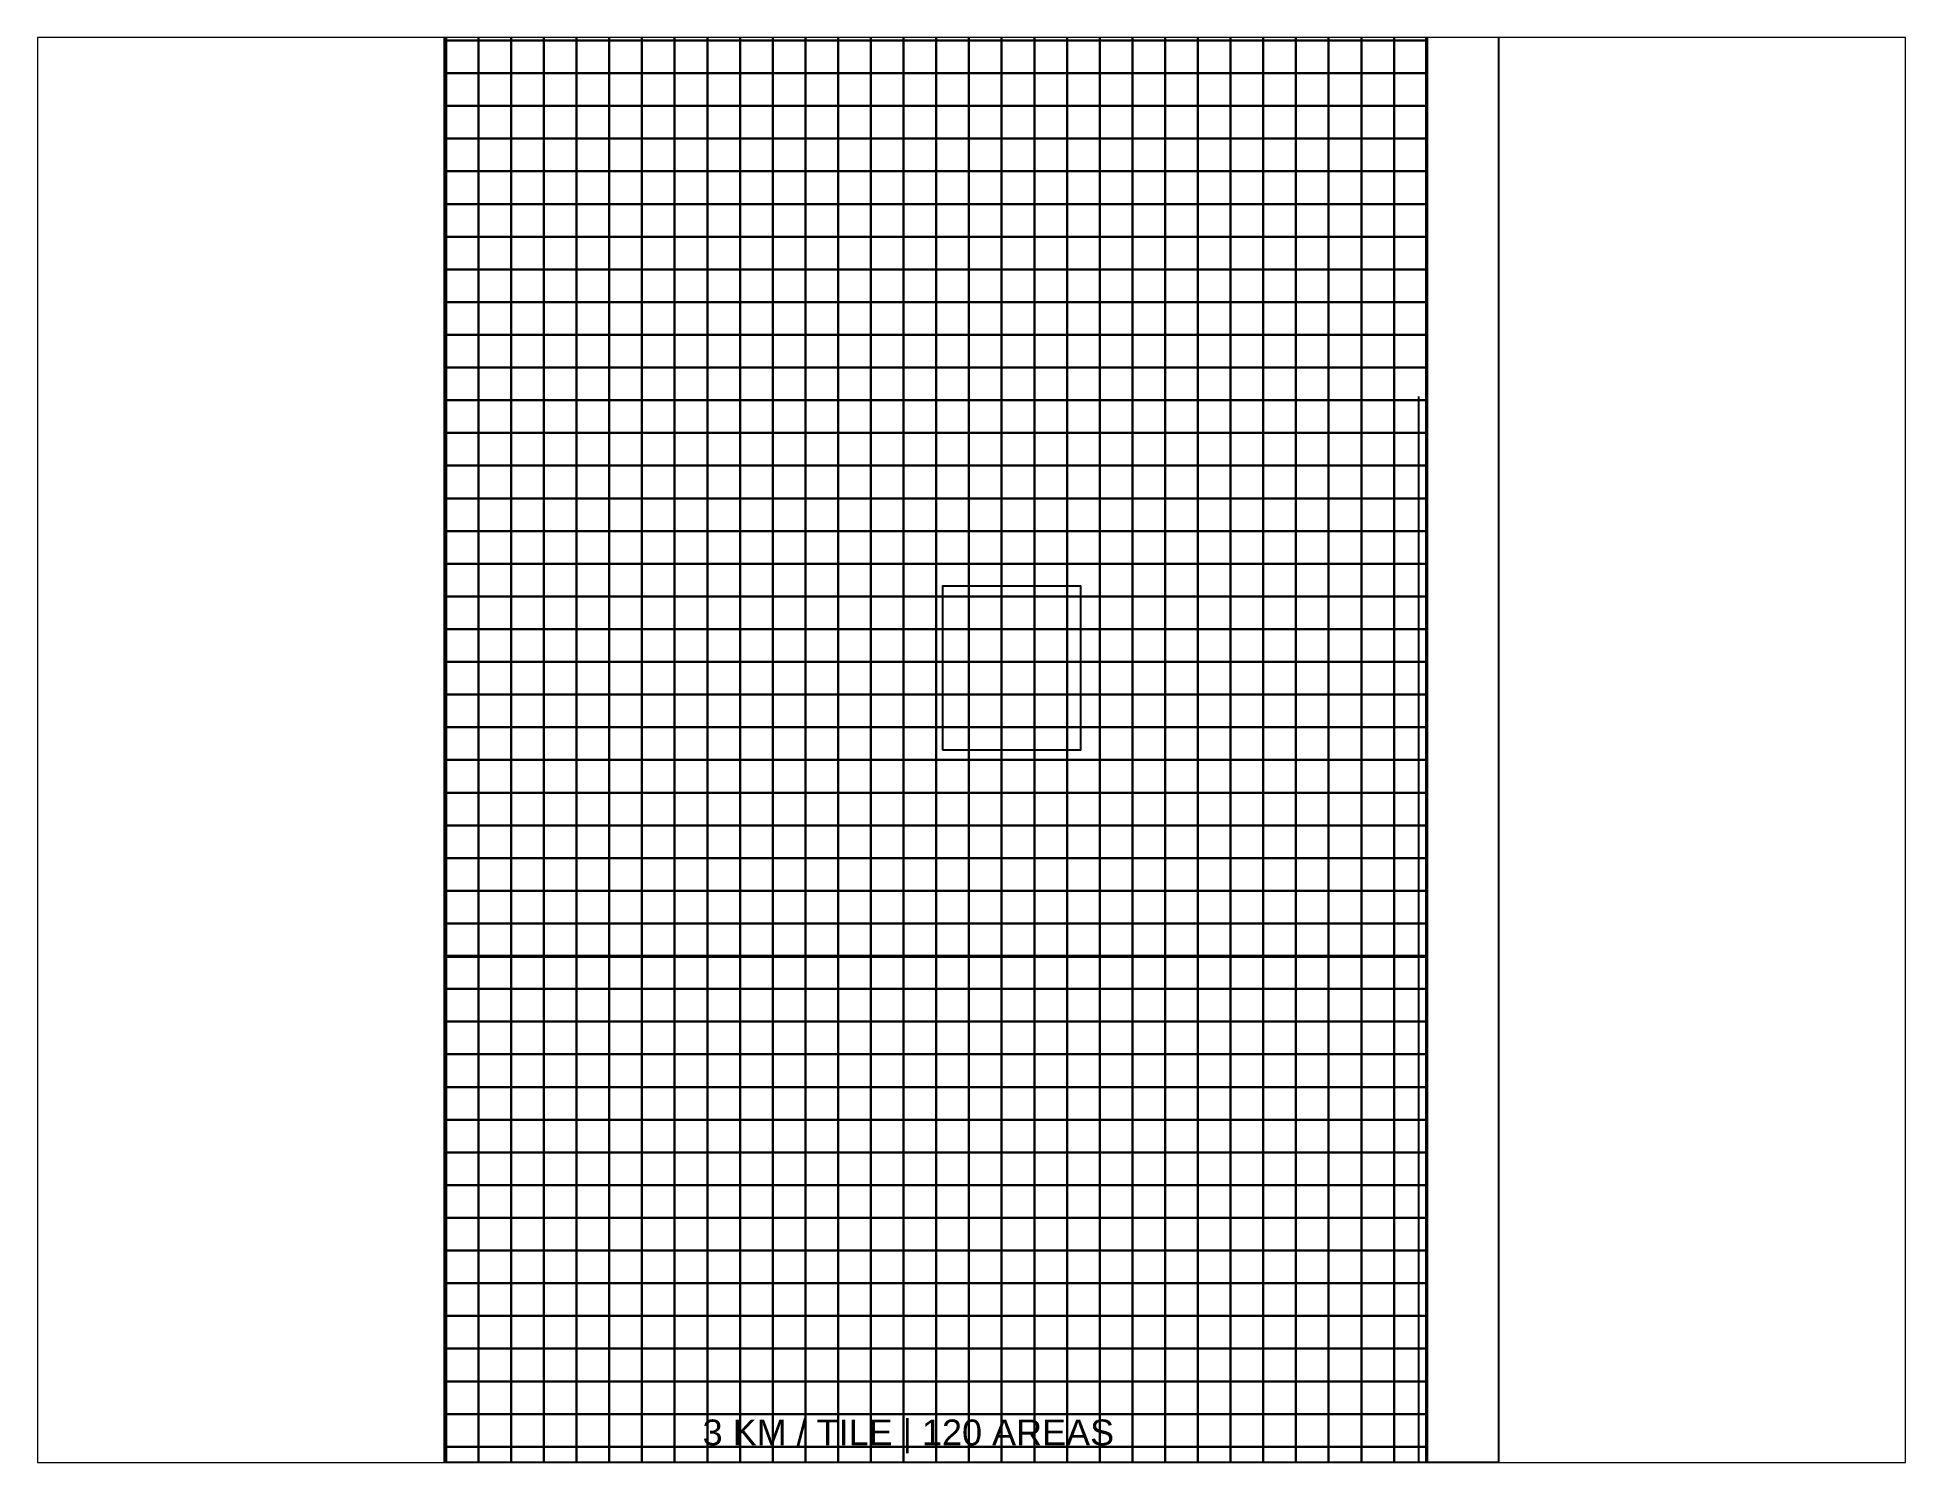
# Paper-space layout '1' of a CAD drawing. Header units: metres. Extents: x 0 to 0.892, y 0 to 0.681.
# The model-space entities are those that its viewports show. They can reach past a viewport. Long polylines and large blocks are cut down to what shows.
import ezdxf

# ---------------------------------------------------------------- set-up
doc = ezdxf.new("R2010")
doc.units = ezdxf.units.M
doc.header["$MEASUREMENT"] = 0
doc.layers.add('AREAS', color=3, linetype='Continuous')
doc.layers.add('TILES', color=5, linetype='Continuous')
doc.layers.add('VIEWPORT', color=6, linetype='Continuous', plot=False)
doc.styles.get("Standard").update_dxf_attribs({"font": 'arial.ttf'})
picture_1 = doc.add_image_def('image1.png', size_in_pixel=(611, 826))

psp = doc.layouts.new('1')

# ---------------------------------------------------------------- texts
psp.add_text('3 KM / TILE | 120 AREAS', height=0.0123084).set_placement((0.31774, 0.00828))

msp = doc.modelspace()

# ---------------------------------------------------------------- blocks, each defined once
blk = doc.blocks.new('NWN_32x32_Area')
at = {"layer": 'AREAS', "const_width": 1}
blk.add_lwpolyline([(-734505.06, -224756.53), (-734205.06, -224756.53), (-734205.06, -225076.53), (-734505.06, -225076.53)], close=True, dxfattribs=at)
at = {"layer": 'TILES', "flags": 128}
for points in [[(-734505.06, -224766.53), (-734505.06, -224756.53), (-734495.06, -224756.53), (-734495.06, -224766.53)], [(-734495.06, -224766.53), (-734495.06, -224756.53), (-734485.06, -224756.53), (-734485.06, -224766.53)], [(-734485.06, -224766.53), (-734485.06, -224756.53), (-734475.06, -224756.53), (-734475.06, -224766.53)], [(-734475.06, -224766.53), (-734475.06, -224756.53), (-734465.06, -224756.53), (-734465.06, -224766.53)], [(-734465.06, -224766.53), (-734465.06, -224756.53), (-734455.06, -224756.53), (-734455.06, -224766.53)], [(-734455.06, -224766.53), (-734455.06, -224756.53), (-734445.06, -224756.53), (-734445.06, -224766.53)], [(-734445.06, -224766.53), (-734445.06, -224756.53), (-734435.06, -224756.53), (-734435.06, -224766.53)], [(-734435.06, -224766.53), (-734435.06, -224756.53), (-734425.06, -224756.53), (-734425.06, -224766.53)], [(-734425.06, -224766.53), (-734425.06, -224756.53), (-734415.06, -224756.53), (-734415.06, -224766.53)], [(-734415.06, -224766.53), (-734415.06, -224756.53), (-734405.06, -224756.53), (-734405.06, -224766.53)], [(-734405.06, -224766.53), (-734405.06, -224756.53), (-734395.06, -224756.53), (-734395.06, -224766.53)], [(-734395.06, -224766.53), (-734395.06, -224756.53), (-734385.06, -224756.53), (-734385.06, -224766.53)], [(-734385.06, -224766.53), (-734385.06, -224756.53), (-734375.06, -224756.53), (-734375.06, -224766.53)], [(-734375.06, -224766.53), (-734375.06, -224756.53), (-734365.06, -224756.53), (-734365.06, -224766.53)], [(-734365.06, -224766.53), (-734365.06, -224756.53), (-734355.06, -224756.53), (-734355.06, -224766.53)], [(-734355.06, -224766.53), (-734355.06, -224756.53), (-734345.06, -224756.53), (-734345.06, -224766.53)], [(-734345.06, -224766.53), (-734345.06, -224756.53), (-734335.06, -224756.53), (-734335.06, -224766.53)], [(-734335.06, -224766.53), (-734335.06, -224756.53), (-734325.06, -224756.53), (-734325.06, -224766.53)], [(-734325.06, -224766.53), (-734325.06, -224756.53), (-734315.06, -224756.53), (-734315.06, -224766.53)], [(-734315.06, -224766.53), (-734315.06, -224756.53), (-734305.06, -224756.53), (-734305.06, -224766.53)], [(-734305.06, -224766.53), (-734305.06, -224756.53), (-734295.06, -224756.53), (-734295.06, -224766.53)], [(-734295.06, -224766.53), (-734295.06, -224756.53), (-734285.06, -224756.53), (-734285.06, -224766.53)], [(-734285.06, -224766.53), (-734285.06, -224756.53), (-734275.06, -224756.53), (-734275.06, -224766.53)], [(-734275.06, -224766.53), (-734275.06, -224756.53), (-734265.06, -224756.53), (-734265.06, -224766.53)], [(-734265.06, -224766.53), (-734265.06, -224756.53), (-734255.06, -224756.53), (-734255.06, -224766.53)], [(-734255.06, -224766.53), (-734255.06, -224756.53), (-734245.06, -224756.53), (-734245.06, -224766.53)], [(-734245.06, -224766.53), (-734245.06, -224756.53), (-734235.06, -224756.53), (-734235.06, -224766.53)], [(-734235.06, -224766.53), (-734235.06, -224756.53), (-734225.06, -224756.53), (-734225.06, -224766.53)], [(-734225.06, -224766.53), (-734225.06, -224756.53), (-734215.06, -224756.53), (-734215.06, -224766.53)], [(-734215.06, -224766.53), (-734215.06, -224756.53), (-734205.06, -224756.53), (-734205.06, -224766.53)], [(-734505.06, -224776.53), (-734505.06, -224766.53), (-734495.06, -224766.53), (-734495.06, -224776.53)], [(-734495.06, -224776.53), (-734495.06, -224766.53), (-734485.06, -224766.53), (-734485.06, -224776.53)], [(-734485.06, -224776.53), (-734485.06, -224766.53), (-734475.06, -224766.53), (-734475.06, -224776.53)], [(-734475.06, -224776.53), (-734475.06, -224766.53), (-734465.06, -224766.53), (-734465.06, -224776.53)], [(-734465.06, -224776.53), (-734465.06, -224766.53), (-734455.06, -224766.53), (-734455.06, -224776.53)], [(-734455.06, -224776.53), (-734455.06, -224766.53), (-734445.06, -224766.53), (-734445.06, -224776.53)], [(-734445.06, -224776.53), (-734445.06, -224766.53), (-734435.06, -224766.53), (-734435.06, -224776.53)], [(-734435.06, -224776.53), (-734435.06, -224766.53), (-734425.06, -224766.53), (-734425.06, -224776.53)], [(-734425.06, -224776.53), (-734425.06, -224766.53), (-734415.06, -224766.53), (-734415.06, -224776.53)], [(-734415.06, -224776.53), (-734415.06, -224766.53), (-734405.06, -224766.53), (-734405.06, -224776.53)], [(-734405.06, -224776.53), (-734405.06, -224766.53), (-734395.06, -224766.53), (-734395.06, -224776.53)], [(-734395.06, -224776.53), (-734395.06, -224766.53), (-734385.06, -224766.53), (-734385.06, -224776.53)], [(-734385.06, -224776.53), (-734385.06, -224766.53), (-734375.06, -224766.53), (-734375.06, -224776.53)], [(-734375.06, -224776.53), (-734375.06, -224766.53), (-734365.06, -224766.53), (-734365.06, -224776.53)], [(-734365.06, -224776.53), (-734365.06, -224766.53), (-734355.06, -224766.53), (-734355.06, -224776.53)], [(-734355.06, -224776.53), (-734355.06, -224766.53), (-734345.06, -224766.53), (-734345.06, -224776.53)], [(-734345.06, -224776.53), (-734345.06, -224766.53), (-734335.06, -224766.53), (-734335.06, -224776.53)], [(-734335.06, -224776.53), (-734335.06, -224766.53), (-734325.06, -224766.53), (-734325.06, -224776.53)], [(-734325.06, -224776.53), (-734325.06, -224766.53), (-734315.06, -224766.53), (-734315.06, -224776.53)], [(-734315.06, -224776.53), (-734315.06, -224766.53), (-734305.06, -224766.53), (-734305.06, -224776.53)], [(-734305.06, -224776.53), (-734305.06, -224766.53), (-734295.06, -224766.53), (-734295.06, -224776.53)], [(-734295.06, -224776.53), (-734295.06, -224766.53), (-734285.06, -224766.53), (-734285.06, -224776.53)], [(-734285.06, -224776.53), (-734285.06, -224766.53), (-734275.06, -224766.53), (-734275.06, -224776.53)], [(-734275.06, -224776.53), (-734275.06, -224766.53), (-734265.06, -224766.53), (-734265.06, -224776.53)], [(-734265.06, -224776.53), (-734265.06, -224766.53), (-734255.06, -224766.53), (-734255.06, -224776.53)], [(-734255.06, -224776.53), (-734255.06, -224766.53), (-734245.06, -224766.53), (-734245.06, -224776.53)], [(-734245.06, -224776.53), (-734245.06, -224766.53), (-734235.06, -224766.53), (-734235.06, -224776.53)], [(-734235.06, -224776.53), (-734235.06, -224766.53), (-734225.06, -224766.53), (-734225.06, -224776.53)], [(-734225.06, -224776.53), (-734225.06, -224766.53), (-734215.06, -224766.53), (-734215.06, -224776.53)], [(-734215.06, -224776.53), (-734215.06, -224766.53), (-734205.06, -224766.53), (-734205.06, -224776.53)], [(-734505.06, -224786.53), (-734505.06, -224776.53), (-734495.06, -224776.53), (-734495.06, -224786.53)], [(-734495.06, -224786.53), (-734495.06, -224776.53), (-734485.06, -224776.53), (-734485.06, -224786.53)], [(-734485.06, -224786.53), (-734485.06, -224776.53), (-734475.06, -224776.53), (-734475.06, -224786.53)], [(-734475.06, -224786.53), (-734475.06, -224776.53), (-734465.06, -224776.53), (-734465.06, -224786.53)], [(-734465.06, -224786.53), (-734465.06, -224776.53), (-734455.06, -224776.53), (-734455.06, -224786.53)], [(-734455.06, -224786.53), (-734455.06, -224776.53), (-734445.06, -224776.53), (-734445.06, -224786.53)], [(-734445.06, -224786.53), (-734445.06, -224776.53), (-734435.06, -224776.53), (-734435.06, -224786.53)], [(-734435.06, -224786.53), (-734435.06, -224776.53), (-734425.06, -224776.53), (-734425.06, -224786.53)], [(-734425.06, -224786.53), (-734425.06, -224776.53), (-734415.06, -224776.53), (-734415.06, -224786.53)], [(-734415.06, -224786.53), (-734415.06, -224776.53), (-734405.06, -224776.53), (-734405.06, -224786.53)], [(-734405.06, -224786.53), (-734405.06, -224776.53), (-734395.06, -224776.53), (-734395.06, -224786.53)], [(-734395.06, -224786.53), (-734395.06, -224776.53), (-734385.06, -224776.53), (-734385.06, -224786.53)], [(-734385.06, -224786.53), (-734385.06, -224776.53), (-734375.06, -224776.53), (-734375.06, -224786.53)], [(-734375.06, -224786.53), (-734375.06, -224776.53), (-734365.06, -224776.53), (-734365.06, -224786.53)], [(-734365.06, -224786.53), (-734365.06, -224776.53), (-734355.06, -224776.53), (-734355.06, -224786.53)], [(-734355.06, -224786.53), (-734355.06, -224776.53), (-734345.06, -224776.53), (-734345.06, -224786.53)], [(-734345.06, -224786.53), (-734345.06, -224776.53), (-734335.06, -224776.53), (-734335.06, -224786.53)], [(-734335.06, -224786.53), (-734335.06, -224776.53), (-734325.06, -224776.53), (-734325.06, -224786.53)], [(-734325.06, -224786.53), (-734325.06, -224776.53), (-734315.06, -224776.53), (-734315.06, -224786.53)], [(-734315.06, -224786.53), (-734315.06, -224776.53), (-734305.06, -224776.53), (-734305.06, -224786.53)], [(-734305.06, -224786.53), (-734305.06, -224776.53), (-734295.06, -224776.53), (-734295.06, -224786.53)], [(-734295.06, -224786.53), (-734295.06, -224776.53), (-734285.06, -224776.53), (-734285.06, -224786.53)], [(-734285.06, -224786.53), (-734285.06, -224776.53), (-734275.06, -224776.53), (-734275.06, -224786.53)], [(-734275.06, -224786.53), (-734275.06, -224776.53), (-734265.06, -224776.53), (-734265.06, -224786.53)], [(-734265.06, -224786.53), (-734265.06, -224776.53), (-734255.06, -224776.53), (-734255.06, -224786.53)], [(-734255.06, -224786.53), (-734255.06, -224776.53), (-734245.06, -224776.53), (-734245.06, -224786.53)], [(-734245.06, -224786.53), (-734245.06, -224776.53), (-734235.06, -224776.53), (-734235.06, -224786.53)], [(-734235.06, -224786.53), (-734235.06, -224776.53), (-734225.06, -224776.53), (-734225.06, -224786.53)], [(-734225.06, -224786.53), (-734225.06, -224776.53), (-734215.06, -224776.53), (-734215.06, -224786.53)], [(-734215.06, -224786.53), (-734215.06, -224776.53), (-734205.06, -224776.53), (-734205.06, -224786.53)], [(-734505.06, -224796.53), (-734505.06, -224786.53), (-734495.06, -224786.53), (-734495.06, -224796.53)], [(-734495.06, -224796.53), (-734495.06, -224786.53), (-734485.06, -224786.53), (-734485.06, -224796.53)], [(-734485.06, -224796.53), (-734485.06, -224786.53), (-734475.06, -224786.53), (-734475.06, -224796.53)], [(-734475.06, -224796.53), (-734475.06, -224786.53), (-734465.06, -224786.53), (-734465.06, -224796.53)], [(-734465.06, -224796.53), (-734465.06, -224786.53), (-734455.06, -224786.53), (-734455.06, -224796.53)], [(-734455.06, -224796.53), (-734455.06, -224786.53), (-734445.06, -224786.53), (-734445.06, -224796.53)], [(-734445.06, -224796.53), (-734445.06, -224786.53), (-734435.06, -224786.53), (-734435.06, -224796.53)], [(-734435.06, -224796.53), (-734435.06, -224786.53), (-734425.06, -224786.53), (-734425.06, -224796.53)], [(-734425.06, -224796.53), (-734425.06, -224786.53), (-734415.06, -224786.53), (-734415.06, -224796.53)], [(-734415.06, -224796.53), (-734415.06, -224786.53), (-734405.06, -224786.53), (-734405.06, -224796.53)], [(-734405.06, -224796.53), (-734405.06, -224786.53), (-734395.06, -224786.53), (-734395.06, -224796.53)], [(-734395.06, -224796.53), (-734395.06, -224786.53), (-734385.06, -224786.53), (-734385.06, -224796.53)], [(-734385.06, -224796.53), (-734385.06, -224786.53), (-734375.06, -224786.53), (-734375.06, -224796.53)], [(-734375.06, -224796.53), (-734375.06, -224786.53), (-734365.06, -224786.53), (-734365.06, -224796.53)], [(-734365.06, -224796.53), (-734365.06, -224786.53), (-734355.06, -224786.53), (-734355.06, -224796.53)], [(-734355.06, -224796.53), (-734355.06, -224786.53), (-734345.06, -224786.53), (-734345.06, -224796.53)], [(-734345.06, -224796.53), (-734345.06, -224786.53), (-734335.06, -224786.53), (-734335.06, -224796.53)], [(-734335.06, -224796.53), (-734335.06, -224786.53), (-734325.06, -224786.53), (-734325.06, -224796.53)], [(-734325.06, -224796.53), (-734325.06, -224786.53), (-734315.06, -224786.53), (-734315.06, -224796.53)], [(-734315.06, -224796.53), (-734315.06, -224786.53), (-734305.06, -224786.53), (-734305.06, -224796.53)], [(-734305.06, -224796.53), (-734305.06, -224786.53), (-734295.06, -224786.53), (-734295.06, -224796.53)], [(-734295.06, -224796.53), (-734295.06, -224786.53), (-734285.06, -224786.53), (-734285.06, -224796.53)], [(-734285.06, -224796.53), (-734285.06, -224786.53), (-734275.06, -224786.53), (-734275.06, -224796.53)], [(-734275.06, -224796.53), (-734275.06, -224786.53), (-734265.06, -224786.53), (-734265.06, -224796.53)], [(-734265.06, -224796.53), (-734265.06, -224786.53), (-734255.06, -224786.53), (-734255.06, -224796.53)], [(-734255.06, -224796.53), (-734255.06, -224786.53), (-734245.06, -224786.53), (-734245.06, -224796.53)], [(-734245.06, -224796.53), (-734245.06, -224786.53), (-734235.06, -224786.53), (-734235.06, -224796.53)], [(-734235.06, -224796.53), (-734235.06, -224786.53), (-734225.06, -224786.53), (-734225.06, -224796.53)], [(-734225.06, -224796.53), (-734225.06, -224786.53), (-734215.06, -224786.53), (-734215.06, -224796.53)], [(-734215.06, -224796.53), (-734215.06, -224786.53), (-734205.06, -224786.53), (-734205.06, -224796.53)], [(-734505.06, -224806.53), (-734505.06, -224796.53), (-734495.06, -224796.53), (-734495.06, -224806.53)], [(-734495.06, -224806.53), (-734495.06, -224796.53), (-734485.06, -224796.53), (-734485.06, -224806.53)], [(-734485.06, -224806.53), (-734485.06, -224796.53), (-734475.06, -224796.53), (-734475.06, -224806.53)], [(-734475.06, -224806.53), (-734475.06, -224796.53), (-734465.06, -224796.53), (-734465.06, -224806.53)], [(-734465.06, -224806.53), (-734465.06, -224796.53), (-734455.06, -224796.53), (-734455.06, -224806.53)], [(-734455.06, -224806.53), (-734455.06, -224796.53), (-734445.06, -224796.53), (-734445.06, -224806.53)], [(-734445.06, -224806.53), (-734445.06, -224796.53), (-734435.06, -224796.53), (-734435.06, -224806.53)], [(-734435.06, -224806.53), (-734435.06, -224796.53), (-734425.06, -224796.53), (-734425.06, -224806.53)], [(-734425.06, -224806.53), (-734425.06, -224796.53), (-734415.06, -224796.53), (-734415.06, -224806.53)], [(-734415.06, -224806.53), (-734415.06, -224796.53), (-734405.06, -224796.53), (-734405.06, -224806.53)], [(-734405.06, -224806.53), (-734405.06, -224796.53), (-734395.06, -224796.53), (-734395.06, -224806.53)], [(-734395.06, -224806.53), (-734395.06, -224796.53), (-734385.06, -224796.53), (-734385.06, -224806.53)], [(-734385.06, -224806.53), (-734385.06, -224796.53), (-734375.06, -224796.53), (-734375.06, -224806.53)], [(-734375.06, -224806.53), (-734375.06, -224796.53), (-734365.06, -224796.53), (-734365.06, -224806.53)], [(-734365.06, -224806.53), (-734365.06, -224796.53), (-734355.06, -224796.53), (-734355.06, -224806.53)], [(-734355.06, -224806.53), (-734355.06, -224796.53), (-734345.06, -224796.53), (-734345.06, -224806.53)], [(-734345.06, -224806.53), (-734345.06, -224796.53), (-734335.06, -224796.53), (-734335.06, -224806.53)], [(-734335.06, -224806.53), (-734335.06, -224796.53), (-734325.06, -224796.53), (-734325.06, -224806.53)], [(-734325.06, -224806.53), (-734325.06, -224796.53), (-734315.06, -224796.53), (-734315.06, -224806.53)], [(-734315.06, -224806.53), (-734315.06, -224796.53), (-734305.06, -224796.53), (-734305.06, -224806.53)], [(-734305.06, -224806.53), (-734305.06, -224796.53), (-734295.06, -224796.53), (-734295.06, -224806.53)], [(-734295.06, -224806.53), (-734295.06, -224796.53), (-734285.06, -224796.53), (-734285.06, -224806.53)], [(-734285.06, -224806.53), (-734285.06, -224796.53), (-734275.06, -224796.53), (-734275.06, -224806.53)], [(-734275.06, -224806.53), (-734275.06, -224796.53), (-734265.06, -224796.53), (-734265.06, -224806.53)], [(-734265.06, -224806.53), (-734265.06, -224796.53), (-734255.06, -224796.53), (-734255.06, -224806.53)], [(-734255.06, -224806.53), (-734255.06, -224796.53), (-734245.06, -224796.53), (-734245.06, -224806.53)], [(-734245.06, -224806.53), (-734245.06, -224796.53), (-734235.06, -224796.53), (-734235.06, -224806.53)], [(-734235.06, -224806.53), (-734235.06, -224796.53), (-734225.06, -224796.53), (-734225.06, -224806.53)], [(-734225.06, -224806.53), (-734225.06, -224796.53), (-734215.06, -224796.53), (-734215.06, -224806.53)], [(-734215.06, -224806.53), (-734215.06, -224796.53), (-734205.06, -224796.53), (-734205.06, -224806.53)], [(-734505.06, -224816.53), (-734505.06, -224806.53), (-734495.06, -224806.53), (-734495.06, -224816.53)], [(-734495.06, -224816.53), (-734495.06, -224806.53), (-734485.06, -224806.53), (-734485.06, -224816.53)], [(-734485.06, -224816.53), (-734485.06, -224806.53), (-734475.06, -224806.53), (-734475.06, -224816.53)], [(-734475.06, -224816.53), (-734475.06, -224806.53), (-734465.06, -224806.53), (-734465.06, -224816.53)], [(-734465.06, -224816.53), (-734465.06, -224806.53), (-734455.06, -224806.53), (-734455.06, -224816.53)], [(-734455.06, -224816.53), (-734455.06, -224806.53), (-734445.06, -224806.53), (-734445.06, -224816.53)], [(-734445.06, -224816.53), (-734445.06, -224806.53), (-734435.06, -224806.53), (-734435.06, -224816.53)], [(-734435.06, -224816.53), (-734435.06, -224806.53), (-734425.06, -224806.53), (-734425.06, -224816.53)], [(-734425.06, -224816.53), (-734425.06, -224806.53), (-734415.06, -224806.53), (-734415.06, -224816.53)], [(-734415.06, -224816.53), (-734415.06, -224806.53), (-734405.06, -224806.53), (-734405.06, -224816.53)], [(-734405.06, -224816.53), (-734405.06, -224806.53), (-734395.06, -224806.53), (-734395.06, -224816.53)], [(-734395.06, -224816.53), (-734395.06, -224806.53), (-734385.06, -224806.53), (-734385.06, -224816.53)], [(-734385.06, -224816.53), (-734385.06, -224806.53), (-734375.06, -224806.53), (-734375.06, -224816.53)], [(-734375.06, -224816.53), (-734375.06, -224806.53), (-734365.06, -224806.53), (-734365.06, -224816.53)], [(-734365.06, -224816.53), (-734365.06, -224806.53), (-734355.06, -224806.53), (-734355.06, -224816.53)], [(-734355.06, -224816.53), (-734355.06, -224806.53), (-734345.06, -224806.53), (-734345.06, -224816.53)], [(-734345.06, -224816.53), (-734345.06, -224806.53), (-734335.06, -224806.53), (-734335.06, -224816.53)], [(-734335.06, -224816.53), (-734335.06, -224806.53), (-734325.06, -224806.53), (-734325.06, -224816.53)], [(-734325.06, -224816.53), (-734325.06, -224806.53), (-734315.06, -224806.53), (-734315.06, -224816.53)], [(-734315.06, -224816.53), (-734315.06, -224806.53), (-734305.06, -224806.53), (-734305.06, -224816.53)], [(-734305.06, -224816.53), (-734305.06, -224806.53), (-734295.06, -224806.53), (-734295.06, -224816.53)], [(-734295.06, -224816.53), (-734295.06, -224806.53), (-734285.06, -224806.53), (-734285.06, -224816.53)], [(-734285.06, -224816.53), (-734285.06, -224806.53), (-734275.06, -224806.53), (-734275.06, -224816.53)], [(-734275.06, -224816.53), (-734275.06, -224806.53), (-734265.06, -224806.53), (-734265.06, -224816.53)], [(-734265.06, -224816.53), (-734265.06, -224806.53), (-734255.06, -224806.53), (-734255.06, -224816.53)], [(-734255.06, -224816.53), (-734255.06, -224806.53), (-734245.06, -224806.53), (-734245.06, -224816.53)], [(-734245.06, -224816.53), (-734245.06, -224806.53), (-734235.06, -224806.53), (-734235.06, -224816.53)], [(-734235.06, -224816.53), (-734235.06, -224806.53), (-734225.06, -224806.53), (-734225.06, -224816.53)], [(-734225.06, -224816.53), (-734225.06, -224806.53), (-734215.06, -224806.53), (-734215.06, -224816.53)], [(-734215.06, -224816.53), (-734215.06, -224806.53), (-734205.06, -224806.53), (-734205.06, -224816.53)], [(-734505.06, -224826.53), (-734505.06, -224816.53), (-734495.06, -224816.53), (-734495.06, -224826.53)], [(-734495.06, -224826.53), (-734495.06, -224816.53), (-734485.06, -224816.53), (-734485.06, -224826.53)], [(-734485.06, -224826.53), (-734485.06, -224816.53), (-734475.06, -224816.53), (-734475.06, -224826.53)], [(-734475.06, -224826.53), (-734475.06, -224816.53), (-734465.06, -224816.53), (-734465.06, -224826.53)], [(-734465.06, -224826.53), (-734465.06, -224816.53), (-734455.06, -224816.53), (-734455.06, -224826.53)], [(-734455.06, -224826.53), (-734455.06, -224816.53), (-734445.06, -224816.53), (-734445.06, -224826.53)], [(-734445.06, -224826.53), (-734445.06, -224816.53), (-734435.06, -224816.53), (-734435.06, -224826.53)], [(-734435.06, -224826.53), (-734435.06, -224816.53), (-734425.06, -224816.53), (-734425.06, -224826.53)], [(-734425.06, -224826.53), (-734425.06, -224816.53), (-734415.06, -224816.53), (-734415.06, -224826.53)], [(-734415.06, -224826.53), (-734415.06, -224816.53), (-734405.06, -224816.53), (-734405.06, -224826.53)], [(-734405.06, -224826.53), (-734405.06, -224816.53), (-734395.06, -224816.53), (-734395.06, -224826.53)], [(-734395.06, -224826.53), (-734395.06, -224816.53), (-734385.06, -224816.53), (-734385.06, -224826.53)], [(-734385.06, -224826.53), (-734385.06, -224816.53), (-734375.06, -224816.53), (-734375.06, -224826.53)], [(-734375.06, -224826.53), (-734375.06, -224816.53), (-734365.06, -224816.53), (-734365.06, -224826.53)], [(-734365.06, -224826.53), (-734365.06, -224816.53), (-734355.06, -224816.53), (-734355.06, -224826.53)], [(-734355.06, -224826.53), (-734355.06, -224816.53), (-734345.06, -224816.53), (-734345.06, -224826.53)], [(-734345.06, -224826.53), (-734345.06, -224816.53), (-734335.06, -224816.53), (-734335.06, -224826.53)], [(-734335.06, -224826.53), (-734335.06, -224816.53), (-734325.06, -224816.53), (-734325.06, -224826.53)], [(-734325.06, -224826.53), (-734325.06, -224816.53), (-734315.06, -224816.53), (-734315.06, -224826.53)], [(-734315.06, -224826.53), (-734315.06, -224816.53), (-734305.06, -224816.53), (-734305.06, -224826.53)], [(-734305.06, -224826.53), (-734305.06, -224816.53), (-734295.06, -224816.53), (-734295.06, -224826.53)], [(-734295.06, -224826.53), (-734295.06, -224816.53), (-734285.06, -224816.53), (-734285.06, -224826.53)], [(-734285.06, -224826.53), (-734285.06, -224816.53), (-734275.06, -224816.53), (-734275.06, -224826.53)], [(-734275.06, -224826.53), (-734275.06, -224816.53), (-734265.06, -224816.53), (-734265.06, -224826.53)], [(-734265.06, -224826.53), (-734265.06, -224816.53), (-734255.06, -224816.53), (-734255.06, -224826.53)], [(-734255.06, -224826.53), (-734255.06, -224816.53), (-734245.06, -224816.53), (-734245.06, -224826.53)], [(-734245.06, -224826.53), (-734245.06, -224816.53), (-734235.06, -224816.53), (-734235.06, -224826.53)], [(-734235.06, -224826.53), (-734235.06, -224816.53), (-734225.06, -224816.53), (-734225.06, -224826.53)], [(-734225.06, -224826.53), (-734225.06, -224816.53), (-734215.06, -224816.53), (-734215.06, -224826.53)], [(-734215.06, -224826.53), (-734215.06, -224816.53), (-734205.06, -224816.53), (-734205.06, -224826.53)], [(-734505.06, -224836.53), (-734505.06, -224826.53), (-734495.06, -224826.53), (-734495.06, -224836.53)], [(-734495.06, -224836.53), (-734495.06, -224826.53), (-734485.06, -224826.53), (-734485.06, -224836.53)], [(-734485.06, -224836.53), (-734485.06, -224826.53), (-734475.06, -224826.53), (-734475.06, -224836.53)], [(-734475.06, -224836.53), (-734475.06, -224826.53), (-734465.06, -224826.53), (-734465.06, -224836.53)], [(-734465.06, -224836.53), (-734465.06, -224826.53), (-734455.06, -224826.53), (-734455.06, -224836.53)], [(-734455.06, -224836.53), (-734455.06, -224826.53), (-734445.06, -224826.53), (-734445.06, -224836.53)], [(-734445.06, -224836.53), (-734445.06, -224826.53), (-734435.06, -224826.53), (-734435.06, -224836.53)], [(-734435.06, -224836.53), (-734435.06, -224826.53), (-734425.06, -224826.53), (-734425.06, -224836.53)], [(-734425.06, -224836.53), (-734425.06, -224826.53), (-734415.06, -224826.53), (-734415.06, -224836.53)], [(-734415.06, -224836.53), (-734415.06, -224826.53), (-734405.06, -224826.53), (-734405.06, -224836.53)], [(-734405.06, -224836.53), (-734405.06, -224826.53), (-734395.06, -224826.53), (-734395.06, -224836.53)], [(-734395.06, -224836.53), (-734395.06, -224826.53), (-734385.06, -224826.53), (-734385.06, -224836.53)], [(-734385.06, -224836.53), (-734385.06, -224826.53), (-734375.06, -224826.53), (-734375.06, -224836.53)], [(-734375.06, -224836.53), (-734375.06, -224826.53), (-734365.06, -224826.53), (-734365.06, -224836.53)], [(-734365.06, -224836.53), (-734365.06, -224826.53), (-734355.06, -224826.53), (-734355.06, -224836.53)], [(-734355.06, -224836.53), (-734355.06, -224826.53), (-734345.06, -224826.53), (-734345.06, -224836.53)], [(-734345.06, -224836.53), (-734345.06, -224826.53), (-734335.06, -224826.53), (-734335.06, -224836.53)], [(-734335.06, -224836.53), (-734335.06, -224826.53), (-734325.06, -224826.53), (-734325.06, -224836.53)], [(-734325.06, -224836.53), (-734325.06, -224826.53), (-734315.06, -224826.53), (-734315.06, -224836.53)], [(-734315.06, -224836.53), (-734315.06, -224826.53), (-734305.06, -224826.53), (-734305.06, -224836.53)], [(-734305.06, -224836.53), (-734305.06, -224826.53), (-734295.06, -224826.53), (-734295.06, -224836.53)], [(-734295.06, -224836.53), (-734295.06, -224826.53), (-734285.06, -224826.53), (-734285.06, -224836.53)], [(-734285.06, -224836.53), (-734285.06, -224826.53), (-734275.06, -224826.53), (-734275.06, -224836.53)], [(-734275.06, -224836.53), (-734275.06, -224826.53), (-734265.06, -224826.53), (-734265.06, -224836.53)], [(-734265.06, -224836.53), (-734265.06, -224826.53), (-734255.06, -224826.53), (-734255.06, -224836.53)], [(-734255.06, -224836.53), (-734255.06, -224826.53), (-734245.06, -224826.53), (-734245.06, -224836.53)], [(-734245.06, -224836.53), (-734245.06, -224826.53), (-734235.06, -224826.53), (-734235.06, -224836.53)], [(-734235.06, -224836.53), (-734235.06, -224826.53), (-734225.06, -224826.53), (-734225.06, -224836.53)], [(-734225.06, -224836.53), (-734225.06, -224826.53), (-734215.06, -224826.53), (-734215.06, -224836.53)], [(-734215.06, -224836.53), (-734215.06, -224826.53), (-734205.06, -224826.53), (-734205.06, -224836.53)], [(-734505.06, -224846.53), (-734505.06, -224836.53), (-734495.06, -224836.53), (-734495.06, -224846.53)], [(-734495.06, -224846.53), (-734495.06, -224836.53), (-734485.06, -224836.53), (-734485.06, -224846.53)], [(-734485.06, -224846.53), (-734485.06, -224836.53), (-734475.06, -224836.53), (-734475.06, -224846.53)], [(-734475.06, -224846.53), (-734475.06, -224836.53), (-734465.06, -224836.53), (-734465.06, -224846.53)], [(-734465.06, -224846.53), (-734465.06, -224836.53), (-734455.06, -224836.53), (-734455.06, -224846.53)], [(-734455.06, -224846.53), (-734455.06, -224836.53), (-734445.06, -224836.53), (-734445.06, -224846.53)], [(-734445.06, -224846.53), (-734445.06, -224836.53), (-734435.06, -224836.53), (-734435.06, -224846.53)], [(-734435.06, -224846.53), (-734435.06, -224836.53), (-734425.06, -224836.53), (-734425.06, -224846.53)], [(-734425.06, -224846.53), (-734425.06, -224836.53), (-734415.06, -224836.53), (-734415.06, -224846.53)], [(-734415.06, -224846.53), (-734415.06, -224836.53), (-734405.06, -224836.53), (-734405.06, -224846.53)], [(-734405.06, -224846.53), (-734405.06, -224836.53), (-734395.06, -224836.53), (-734395.06, -224846.53)], [(-734395.06, -224846.53), (-734395.06, -224836.53), (-734385.06, -224836.53), (-734385.06, -224846.53)], [(-734385.06, -224846.53), (-734385.06, -224836.53), (-734375.06, -224836.53), (-734375.06, -224846.53)], [(-734375.06, -224846.53), (-734375.06, -224836.53), (-734365.06, -224836.53), (-734365.06, -224846.53)], [(-734365.06, -224846.53), (-734365.06, -224836.53), (-734355.06, -224836.53), (-734355.06, -224846.53)], [(-734355.06, -224846.53), (-734355.06, -224836.53), (-734345.06, -224836.53), (-734345.06, -224846.53)], [(-734345.06, -224846.53), (-734345.06, -224836.53), (-734335.06, -224836.53), (-734335.06, -224846.53)], [(-734335.06, -224846.53), (-734335.06, -224836.53), (-734325.06, -224836.53), (-734325.06, -224846.53)], [(-734325.06, -224846.53), (-734325.06, -224836.53), (-734315.06, -224836.53), (-734315.06, -224846.53)], [(-734315.06, -224846.53), (-734315.06, -224836.53), (-734305.06, -224836.53), (-734305.06, -224846.53)], [(-734305.06, -224846.53), (-734305.06, -224836.53), (-734295.06, -224836.53), (-734295.06, -224846.53)], [(-734295.06, -224846.53), (-734295.06, -224836.53), (-734285.06, -224836.53), (-734285.06, -224846.53)], [(-734285.06, -224846.53), (-734285.06, -224836.53), (-734275.06, -224836.53), (-734275.06, -224846.53)], [(-734275.06, -224846.53), (-734275.06, -224836.53), (-734265.06, -224836.53), (-734265.06, -224846.53)], [(-734265.06, -224846.53), (-734265.06, -224836.53), (-734255.06, -224836.53), (-734255.06, -224846.53)], [(-734255.06, -224846.53), (-734255.06, -224836.53), (-734245.06, -224836.53), (-734245.06, -224846.53)], [(-734245.06, -224846.53), (-734245.06, -224836.53), (-734235.06, -224836.53), (-734235.06, -224846.53)], [(-734235.06, -224846.53), (-734235.06, -224836.53), (-734225.06, -224836.53), (-734225.06, -224846.53)], [(-734225.06, -224846.53), (-734225.06, -224836.53), (-734215.06, -224836.53), (-734215.06, -224846.53)], [(-734215.06, -224846.53), (-734215.06, -224836.53), (-734205.06, -224836.53), (-734205.06, -224846.53)], [(-734505.06, -224856.53), (-734505.06, -224846.53), (-734495.06, -224846.53), (-734495.06, -224856.53)], [(-734495.06, -224856.53), (-734495.06, -224846.53), (-734485.06, -224846.53), (-734485.06, -224856.53)], [(-734485.06, -224856.53), (-734485.06, -224846.53), (-734475.06, -224846.53), (-734475.06, -224856.53)], [(-734475.06, -224856.53), (-734475.06, -224846.53), (-734465.06, -224846.53), (-734465.06, -224856.53)], [(-734465.06, -224856.53), (-734465.06, -224846.53), (-734455.06, -224846.53), (-734455.06, -224856.53)], [(-734455.06, -224856.53), (-734455.06, -224846.53), (-734445.06, -224846.53), (-734445.06, -224856.53)], [(-734445.06, -224856.53), (-734445.06, -224846.53), (-734435.06, -224846.53), (-734435.06, -224856.53)], [(-734435.06, -224856.53), (-734435.06, -224846.53), (-734425.06, -224846.53), (-734425.06, -224856.53)], [(-734425.06, -224856.53), (-734425.06, -224846.53), (-734415.06, -224846.53), (-734415.06, -224856.53)], [(-734415.06, -224856.53), (-734415.06, -224846.53), (-734405.06, -224846.53), (-734405.06, -224856.53)], [(-734405.06, -224856.53), (-734405.06, -224846.53), (-734395.06, -224846.53), (-734395.06, -224856.53)], [(-734395.06, -224856.53), (-734395.06, -224846.53), (-734385.06, -224846.53), (-734385.06, -224856.53)], [(-734385.06, -224856.53), (-734385.06, -224846.53), (-734375.06, -224846.53), (-734375.06, -224856.53)], [(-734375.06, -224856.53), (-734375.06, -224846.53), (-734365.06, -224846.53), (-734365.06, -224856.53)], [(-734365.06, -224856.53), (-734365.06, -224846.53), (-734355.06, -224846.53), (-734355.06, -224856.53)], [(-734355.06, -224856.53), (-734355.06, -224846.53), (-734345.06, -224846.53), (-734345.06, -224856.53)], [(-734345.06, -224856.53), (-734345.06, -224846.53), (-734335.06, -224846.53), (-734335.06, -224856.53)], [(-734335.06, -224856.53), (-734335.06, -224846.53), (-734325.06, -224846.53), (-734325.06, -224856.53)], [(-734325.06, -224856.53), (-734325.06, -224846.53), (-734315.06, -224846.53), (-734315.06, -224856.53)], [(-734315.06, -224856.53), (-734315.06, -224846.53), (-734305.06, -224846.53), (-734305.06, -224856.53)], [(-734305.06, -224856.53), (-734305.06, -224846.53), (-734295.06, -224846.53), (-734295.06, -224856.53)], [(-734295.06, -224856.53), (-734295.06, -224846.53), (-734285.06, -224846.53), (-734285.06, -224856.53)], [(-734285.06, -224856.53), (-734285.06, -224846.53), (-734275.06, -224846.53), (-734275.06, -224856.53)], [(-734275.06, -224856.53), (-734275.06, -224846.53), (-734265.06, -224846.53), (-734265.06, -224856.53)], [(-734265.06, -224856.53), (-734265.06, -224846.53), (-734255.06, -224846.53), (-734255.06, -224856.53)], [(-734255.06, -224856.53), (-734255.06, -224846.53), (-734245.06, -224846.53), (-734245.06, -224856.53)], [(-734245.06, -224856.53), (-734245.06, -224846.53), (-734235.06, -224846.53), (-734235.06, -224856.53)], [(-734235.06, -224856.53), (-734235.06, -224846.53), (-734225.06, -224846.53), (-734225.06, -224856.53)], [(-734225.06, -224856.53), (-734225.06, -224846.53), (-734215.06, -224846.53), (-734215.06, -224856.53)], [(-734215.06, -224856.53), (-734215.06, -224846.53), (-734205.06, -224846.53), (-734205.06, -224856.53)], [(-734505.06, -224866.53), (-734505.06, -224856.53), (-734495.06, -224856.53), (-734495.06, -224866.53)], [(-734495.06, -224866.53), (-734495.06, -224856.53), (-734485.06, -224856.53), (-734485.06, -224866.53)], [(-734485.06, -224866.53), (-734485.06, -224856.53), (-734475.06, -224856.53), (-734475.06, -224866.53)], [(-734475.06, -224866.53), (-734475.06, -224856.53), (-734465.06, -224856.53), (-734465.06, -224866.53)], [(-734465.06, -224866.53), (-734465.06, -224856.53), (-734455.06, -224856.53), (-734455.06, -224866.53)], [(-734455.06, -224866.53), (-734455.06, -224856.53), (-734445.06, -224856.53), (-734445.06, -224866.53)], [(-734445.06, -224866.53), (-734445.06, -224856.53), (-734435.06, -224856.53), (-734435.06, -224866.53)], [(-734435.06, -224866.53), (-734435.06, -224856.53), (-734425.06, -224856.53), (-734425.06, -224866.53)], [(-734425.06, -224866.53), (-734425.06, -224856.53), (-734415.06, -224856.53), (-734415.06, -224866.53)], [(-734415.06, -224866.53), (-734415.06, -224856.53), (-734405.06, -224856.53), (-734405.06, -224866.53)], [(-734405.06, -224866.53), (-734405.06, -224856.53), (-734395.06, -224856.53), (-734395.06, -224866.53)], [(-734395.06, -224866.53), (-734395.06, -224856.53), (-734385.06, -224856.53), (-734385.06, -224866.53)], [(-734385.06, -224866.53), (-734385.06, -224856.53), (-734375.06, -224856.53), (-734375.06, -224866.53)], [(-734375.06, -224866.53), (-734375.06, -224856.53), (-734365.06, -224856.53), (-734365.06, -224866.53)], [(-734365.06, -224866.53), (-734365.06, -224856.53), (-734355.06, -224856.53), (-734355.06, -224866.53)], [(-734355.06, -224866.53), (-734355.06, -224856.53), (-734345.06, -224856.53), (-734345.06, -224866.53)], [(-734345.06, -224866.53), (-734345.06, -224856.53), (-734335.06, -224856.53), (-734335.06, -224866.53)], [(-734335.06, -224866.53), (-734335.06, -224856.53), (-734325.06, -224856.53), (-734325.06, -224866.53)], [(-734325.06, -224866.53), (-734325.06, -224856.53), (-734315.06, -224856.53), (-734315.06, -224866.53)], [(-734315.06, -224866.53), (-734315.06, -224856.53), (-734305.06, -224856.53), (-734305.06, -224866.53)], [(-734305.06, -224866.53), (-734305.06, -224856.53), (-734295.06, -224856.53), (-734295.06, -224866.53)], [(-734295.06, -224866.53), (-734295.06, -224856.53), (-734285.06, -224856.53), (-734285.06, -224866.53)], [(-734285.06, -224866.53), (-734285.06, -224856.53), (-734275.06, -224856.53), (-734275.06, -224866.53)], [(-734275.06, -224866.53), (-734275.06, -224856.53), (-734265.06, -224856.53), (-734265.06, -224866.53)], [(-734265.06, -224866.53), (-734265.06, -224856.53), (-734255.06, -224856.53), (-734255.06, -224866.53)], [(-734255.06, -224866.53), (-734255.06, -224856.53), (-734245.06, -224856.53), (-734245.06, -224866.53)], [(-734245.06, -224866.53), (-734245.06, -224856.53), (-734235.06, -224856.53), (-734235.06, -224866.53)], [(-734235.06, -224866.53), (-734235.06, -224856.53), (-734225.06, -224856.53), (-734225.06, -224866.53)], [(-734225.06, -224866.53), (-734225.06, -224856.53), (-734215.06, -224856.53), (-734215.06, -224866.53)], [(-734215.06, -224866.53), (-734215.06, -224856.53), (-734205.06, -224856.53), (-734205.06, -224866.53)], [(-734505.06, -224876.53), (-734505.06, -224866.53), (-734495.06, -224866.53), (-734495.06, -224876.53)], [(-734495.06, -224876.53), (-734495.06, -224866.53), (-734485.06, -224866.53), (-734485.06, -224876.53)], [(-734485.06, -224876.53), (-734485.06, -224866.53), (-734475.06, -224866.53), (-734475.06, -224876.53)], [(-734475.06, -224876.53), (-734475.06, -224866.53), (-734465.06, -224866.53), (-734465.06, -224876.53)], [(-734465.06, -224876.53), (-734465.06, -224866.53), (-734455.06, -224866.53), (-734455.06, -224876.53)], [(-734455.06, -224876.53), (-734455.06, -224866.53), (-734445.06, -224866.53), (-734445.06, -224876.53)], [(-734445.06, -224876.53), (-734445.06, -224866.53), (-734435.06, -224866.53), (-734435.06, -224876.53)], [(-734435.06, -224876.53), (-734435.06, -224866.53), (-734425.06, -224866.53), (-734425.06, -224876.53)], [(-734425.06, -224876.53), (-734425.06, -224866.53), (-734415.06, -224866.53), (-734415.06, -224876.53)], [(-734415.06, -224876.53), (-734415.06, -224866.53), (-734405.06, -224866.53), (-734405.06, -224876.53)], [(-734405.06, -224876.53), (-734405.06, -224866.53), (-734395.06, -224866.53), (-734395.06, -224876.53)], [(-734395.06, -224876.53), (-734395.06, -224866.53), (-734385.06, -224866.53), (-734385.06, -224876.53)], [(-734385.06, -224876.53), (-734385.06, -224866.53), (-734375.06, -224866.53), (-734375.06, -224876.53)], [(-734375.06, -224876.53), (-734375.06, -224866.53), (-734365.06, -224866.53), (-734365.06, -224876.53)], [(-734365.06, -224876.53), (-734365.06, -224866.53), (-734355.06, -224866.53), (-734355.06, -224876.53)], [(-734355.06, -224876.53), (-734355.06, -224866.53), (-734345.06, -224866.53), (-734345.06, -224876.53)], [(-734345.06, -224876.53), (-734345.06, -224866.53), (-734335.06, -224866.53), (-734335.06, -224876.53)], [(-734335.06, -224876.53), (-734335.06, -224866.53), (-734325.06, -224866.53), (-734325.06, -224876.53)], [(-734325.06, -224876.53), (-734325.06, -224866.53), (-734315.06, -224866.53), (-734315.06, -224876.53)], [(-734315.06, -224876.53), (-734315.06, -224866.53), (-734305.06, -224866.53), (-734305.06, -224876.53)], [(-734305.06, -224876.53), (-734305.06, -224866.53), (-734295.06, -224866.53), (-734295.06, -224876.53)], [(-734295.06, -224876.53), (-734295.06, -224866.53), (-734285.06, -224866.53), (-734285.06, -224876.53)], [(-734285.06, -224876.53), (-734285.06, -224866.53), (-734275.06, -224866.53), (-734275.06, -224876.53)], [(-734275.06, -224876.53), (-734275.06, -224866.53), (-734265.06, -224866.53), (-734265.06, -224876.53)], [(-734265.06, -224876.53), (-734265.06, -224866.53), (-734255.06, -224866.53), (-734255.06, -224876.53)], [(-734255.06, -224876.53), (-734255.06, -224866.53), (-734245.06, -224866.53), (-734245.06, -224876.53)], [(-734245.06, -224876.53), (-734245.06, -224866.53), (-734235.06, -224866.53), (-734235.06, -224876.53)], [(-734235.06, -224876.53), (-734235.06, -224866.53), (-734225.06, -224866.53), (-734225.06, -224876.53)], [(-734225.06, -224876.53), (-734225.06, -224866.53), (-734215.06, -224866.53), (-734215.06, -224876.53)], [(-734215.06, -224876.53), (-734215.06, -224866.53), (-734205.06, -224866.53), (-734205.06, -224876.53)], [(-734505.06, -224886.53), (-734505.06, -224876.53), (-734495.06, -224876.53), (-734495.06, -224886.53)], [(-734495.06, -224886.53), (-734495.06, -224876.53), (-734485.06, -224876.53), (-734485.06, -224886.53)], [(-734485.06, -224886.53), (-734485.06, -224876.53), (-734475.06, -224876.53), (-734475.06, -224886.53)], [(-734475.06, -224886.53), (-734475.06, -224876.53), (-734465.06, -224876.53), (-734465.06, -224886.53)], [(-734465.06, -224886.53), (-734465.06, -224876.53), (-734455.06, -224876.53), (-734455.06, -224886.53)], [(-734455.06, -224886.53), (-734455.06, -224876.53), (-734445.06, -224876.53), (-734445.06, -224886.53)], [(-734445.06, -224886.53), (-734445.06, -224876.53), (-734435.06, -224876.53), (-734435.06, -224886.53)], [(-734435.06, -224886.53), (-734435.06, -224876.53), (-734425.06, -224876.53), (-734425.06, -224886.53)], [(-734425.06, -224886.53), (-734425.06, -224876.53), (-734415.06, -224876.53), (-734415.06, -224886.53)], [(-734415.06, -224886.53), (-734415.06, -224876.53), (-734405.06, -224876.53), (-734405.06, -224886.53)], [(-734405.06, -224886.53), (-734405.06, -224876.53), (-734395.06, -224876.53), (-734395.06, -224886.53)], [(-734395.06, -224886.53), (-734395.06, -224876.53), (-734385.06, -224876.53), (-734385.06, -224886.53)], [(-734385.06, -224886.53), (-734385.06, -224876.53), (-734375.06, -224876.53), (-734375.06, -224886.53)], [(-734375.06, -224886.53), (-734375.06, -224876.53), (-734365.06, -224876.53), (-734365.06, -224886.53)], [(-734365.06, -224886.53), (-734365.06, -224876.53), (-734355.06, -224876.53), (-734355.06, -224886.53)], [(-734355.06, -224886.53), (-734355.06, -224876.53), (-734345.06, -224876.53), (-734345.06, -224886.53)], [(-734345.06, -224886.53), (-734345.06, -224876.53), (-734335.06, -224876.53), (-734335.06, -224886.53)], [(-734335.06, -224886.53), (-734335.06, -224876.53), (-734325.06, -224876.53), (-734325.06, -224886.53)], [(-734325.06, -224886.53), (-734325.06, -224876.53), (-734315.06, -224876.53), (-734315.06, -224886.53)], [(-734315.06, -224886.53), (-734315.06, -224876.53), (-734305.06, -224876.53), (-734305.06, -224886.53)], [(-734305.06, -224886.53), (-734305.06, -224876.53), (-734295.06, -224876.53), (-734295.06, -224886.53)], [(-734295.06, -224886.53), (-734295.06, -224876.53), (-734285.06, -224876.53), (-734285.06, -224886.53)], [(-734285.06, -224886.53), (-734285.06, -224876.53), (-734275.06, -224876.53), (-734275.06, -224886.53)], [(-734275.06, -224886.53), (-734275.06, -224876.53), (-734265.06, -224876.53), (-734265.06, -224886.53)], [(-734265.06, -224886.53), (-734265.06, -224876.53), (-734255.06, -224876.53), (-734255.06, -224886.53)], [(-734255.06, -224886.53), (-734255.06, -224876.53), (-734245.06, -224876.53), (-734245.06, -224886.53)], [(-734245.06, -224886.53), (-734245.06, -224876.53), (-734235.06, -224876.53), (-734235.06, -224886.53)], [(-734235.06, -224886.53), (-734235.06, -224876.53), (-734225.06, -224876.53), (-734225.06, -224886.53)], [(-734225.06, -224886.53), (-734225.06, -224876.53), (-734215.06, -224876.53), (-734215.06, -224886.53)], [(-734215.06, -224886.53), (-734215.06, -224876.53), (-734205.06, -224876.53), (-734205.06, -224886.53)], [(-734505.06, -224896.53), (-734505.06, -224886.53), (-734495.06, -224886.53), (-734495.06, -224896.53)], [(-734495.06, -224896.53), (-734495.06, -224886.53), (-734485.06, -224886.53), (-734485.06, -224896.53)], [(-734485.06, -224896.53), (-734485.06, -224886.53), (-734475.06, -224886.53), (-734475.06, -224896.53)], [(-734475.06, -224896.53), (-734475.06, -224886.53), (-734465.06, -224886.53), (-734465.06, -224896.53)], [(-734465.06, -224896.53), (-734465.06, -224886.53), (-734455.06, -224886.53), (-734455.06, -224896.53)], [(-734455.06, -224896.53), (-734455.06, -224886.53), (-734445.06, -224886.53), (-734445.06, -224896.53)], [(-734445.06, -224896.53), (-734445.06, -224886.53), (-734435.06, -224886.53), (-734435.06, -224896.53)], [(-734435.06, -224896.53), (-734435.06, -224886.53), (-734425.06, -224886.53), (-734425.06, -224896.53)], [(-734425.06, -224896.53), (-734425.06, -224886.53), (-734415.06, -224886.53), (-734415.06, -224896.53)], [(-734415.06, -224896.53), (-734415.06, -224886.53), (-734405.06, -224886.53), (-734405.06, -224896.53)], [(-734405.06, -224896.53), (-734405.06, -224886.53), (-734395.06, -224886.53), (-734395.06, -224896.53)], [(-734395.06, -224896.53), (-734395.06, -224886.53), (-734385.06, -224886.53), (-734385.06, -224896.53)], [(-734385.06, -224896.53), (-734385.06, -224886.53), (-734375.06, -224886.53), (-734375.06, -224896.53)], [(-734375.06, -224896.53), (-734375.06, -224886.53), (-734365.06, -224886.53), (-734365.06, -224896.53)], [(-734365.06, -224896.53), (-734365.06, -224886.53), (-734355.06, -224886.53), (-734355.06, -224896.53)], [(-734355.06, -224896.53), (-734355.06, -224886.53), (-734345.06, -224886.53), (-734345.06, -224896.53)], [(-734345.06, -224896.53), (-734345.06, -224886.53), (-734335.06, -224886.53), (-734335.06, -224896.53)], [(-734335.06, -224896.53), (-734335.06, -224886.53), (-734325.06, -224886.53), (-734325.06, -224896.53)], [(-734325.06, -224896.53), (-734325.06, -224886.53), (-734315.06, -224886.53), (-734315.06, -224896.53)], [(-734315.06, -224896.53), (-734315.06, -224886.53), (-734305.06, -224886.53), (-734305.06, -224896.53)], [(-734305.06, -224896.53), (-734305.06, -224886.53), (-734295.06, -224886.53), (-734295.06, -224896.53)], [(-734295.06, -224896.53), (-734295.06, -224886.53), (-734285.06, -224886.53), (-734285.06, -224896.53)], [(-734285.06, -224896.53), (-734285.06, -224886.53), (-734275.06, -224886.53), (-734275.06, -224896.53)], [(-734275.06, -224896.53), (-734275.06, -224886.53), (-734265.06, -224886.53), (-734265.06, -224896.53)], [(-734265.06, -224896.53), (-734265.06, -224886.53), (-734255.06, -224886.53), (-734255.06, -224896.53)], [(-734255.06, -224896.53), (-734255.06, -224886.53), (-734245.06, -224886.53), (-734245.06, -224896.53)], [(-734245.06, -224896.53), (-734245.06, -224886.53), (-734235.06, -224886.53), (-734235.06, -224896.53)], [(-734235.06, -224896.53), (-734235.06, -224886.53), (-734225.06, -224886.53), (-734225.06, -224896.53)], [(-734225.06, -224896.53), (-734225.06, -224886.53), (-734215.06, -224886.53), (-734215.06, -224896.53)], [(-734215.06, -224896.53), (-734215.06, -224886.53), (-734205.06, -224886.53), (-734205.06, -224896.53)], [(-734505.06, -224906.53), (-734505.06, -224896.53), (-734495.06, -224896.53), (-734495.06, -224906.53)], [(-734495.06, -224906.53), (-734495.06, -224896.53), (-734485.06, -224896.53), (-734485.06, -224906.53)], [(-734485.06, -224906.53), (-734485.06, -224896.53), (-734475.06, -224896.53), (-734475.06, -224906.53)], [(-734475.06, -224906.53), (-734475.06, -224896.53), (-734465.06, -224896.53), (-734465.06, -224906.53)], [(-734465.06, -224906.53), (-734465.06, -224896.53), (-734455.06, -224896.53), (-734455.06, -224906.53)], [(-734455.06, -224906.53), (-734455.06, -224896.53), (-734445.06, -224896.53), (-734445.06, -224906.53)], [(-734445.06, -224906.53), (-734445.06, -224896.53), (-734435.06, -224896.53), (-734435.06, -224906.53)], [(-734435.06, -224906.53), (-734435.06, -224896.53), (-734425.06, -224896.53), (-734425.06, -224906.53)], [(-734425.06, -224906.53), (-734425.06, -224896.53), (-734415.06, -224896.53), (-734415.06, -224906.53)], [(-734415.06, -224906.53), (-734415.06, -224896.53), (-734405.06, -224896.53), (-734405.06, -224906.53)], [(-734405.06, -224906.53), (-734405.06, -224896.53), (-734395.06, -224896.53), (-734395.06, -224906.53)], [(-734395.06, -224906.53), (-734395.06, -224896.53), (-734385.06, -224896.53), (-734385.06, -224906.53)], [(-734385.06, -224906.53), (-734385.06, -224896.53), (-734375.06, -224896.53), (-734375.06, -224906.53)], [(-734375.06, -224906.53), (-734375.06, -224896.53), (-734365.06, -224896.53), (-734365.06, -224906.53)], [(-734365.06, -224906.53), (-734365.06, -224896.53), (-734355.06, -224896.53), (-734355.06, -224906.53)], [(-734355.06, -224906.53), (-734355.06, -224896.53), (-734345.06, -224896.53), (-734345.06, -224906.53)], [(-734345.06, -224906.53), (-734345.06, -224896.53), (-734335.06, -224896.53), (-734335.06, -224906.53)], [(-734335.06, -224906.53), (-734335.06, -224896.53), (-734325.06, -224896.53), (-734325.06, -224906.53)], [(-734325.06, -224906.53), (-734325.06, -224896.53), (-734315.06, -224896.53), (-734315.06, -224906.53)], [(-734315.06, -224906.53), (-734315.06, -224896.53), (-734305.06, -224896.53), (-734305.06, -224906.53)], [(-734305.06, -224906.53), (-734305.06, -224896.53), (-734295.06, -224896.53), (-734295.06, -224906.53)], [(-734295.06, -224906.53), (-734295.06, -224896.53), (-734285.06, -224896.53), (-734285.06, -224906.53)], [(-734285.06, -224906.53), (-734285.06, -224896.53), (-734275.06, -224896.53), (-734275.06, -224906.53)], [(-734275.06, -224906.53), (-734275.06, -224896.53), (-734265.06, -224896.53), (-734265.06, -224906.53)], [(-734265.06, -224906.53), (-734265.06, -224896.53), (-734255.06, -224896.53), (-734255.06, -224906.53)], [(-734255.06, -224906.53), (-734255.06, -224896.53), (-734245.06, -224896.53), (-734245.06, -224906.53)], [(-734245.06, -224906.53), (-734245.06, -224896.53), (-734235.06, -224896.53), (-734235.06, -224906.53)], [(-734235.06, -224906.53), (-734235.06, -224896.53), (-734225.06, -224896.53), (-734225.06, -224906.53)], [(-734225.06, -224906.53), (-734225.06, -224896.53), (-734215.06, -224896.53), (-734215.06, -224906.53)], [(-734215.06, -224906.53), (-734215.06, -224896.53), (-734205.06, -224896.53), (-734205.06, -224906.53)], [(-734505.06, -224916.53), (-734505.06, -224906.53), (-734495.06, -224906.53), (-734495.06, -224916.53)], [(-734495.06, -224916.53), (-734495.06, -224906.53), (-734485.06, -224906.53), (-734485.06, -224916.53)], [(-734485.06, -224916.53), (-734485.06, -224906.53), (-734475.06, -224906.53), (-734475.06, -224916.53)], [(-734475.06, -224916.53), (-734475.06, -224906.53), (-734465.06, -224906.53), (-734465.06, -224916.53)], [(-734465.06, -224916.53), (-734465.06, -224906.53), (-734455.06, -224906.53), (-734455.06, -224916.53)], [(-734455.06, -224916.53), (-734455.06, -224906.53), (-734445.06, -224906.53), (-734445.06, -224916.53)], [(-734445.06, -224916.53), (-734445.06, -224906.53), (-734435.06, -224906.53), (-734435.06, -224916.53)], [(-734435.06, -224916.53), (-734435.06, -224906.53), (-734425.06, -224906.53), (-734425.06, -224916.53)], [(-734425.06, -224916.53), (-734425.06, -224906.53), (-734415.06, -224906.53), (-734415.06, -224916.53)], [(-734415.06, -224916.53), (-734415.06, -224906.53), (-734405.06, -224906.53), (-734405.06, -224916.53)], [(-734405.06, -224916.53), (-734405.06, -224906.53), (-734395.06, -224906.53), (-734395.06, -224916.53)], [(-734395.06, -224916.53), (-734395.06, -224906.53), (-734385.06, -224906.53), (-734385.06, -224916.53)], [(-734385.06, -224916.53), (-734385.06, -224906.53), (-734375.06, -224906.53), (-734375.06, -224916.53)], [(-734375.06, -224916.53), (-734375.06, -224906.53), (-734365.06, -224906.53), (-734365.06, -224916.53)], [(-734365.06, -224916.53), (-734365.06, -224906.53), (-734355.06, -224906.53), (-734355.06, -224916.53)], [(-734355.06, -224916.53), (-734355.06, -224906.53), (-734345.06, -224906.53), (-734345.06, -224916.53)], [(-734345.06, -224916.53), (-734345.06, -224906.53), (-734335.06, -224906.53), (-734335.06, -224916.53)], [(-734335.06, -224916.53), (-734335.06, -224906.53), (-734325.06, -224906.53), (-734325.06, -224916.53)], [(-734325.06, -224916.53), (-734325.06, -224906.53), (-734315.06, -224906.53), (-734315.06, -224916.53)], [(-734315.06, -224916.53), (-734315.06, -224906.53), (-734305.06, -224906.53), (-734305.06, -224916.53)], [(-734305.06, -224916.53), (-734305.06, -224906.53), (-734295.06, -224906.53), (-734295.06, -224916.53)], [(-734295.06, -224916.53), (-734295.06, -224906.53), (-734285.06, -224906.53), (-734285.06, -224916.53)], [(-734285.06, -224916.53), (-734285.06, -224906.53), (-734275.06, -224906.53), (-734275.06, -224916.53)], [(-734275.06, -224916.53), (-734275.06, -224906.53), (-734265.06, -224906.53), (-734265.06, -224916.53)], [(-734265.06, -224916.53), (-734265.06, -224906.53), (-734255.06, -224906.53), (-734255.06, -224916.53)], [(-734255.06, -224916.53), (-734255.06, -224906.53), (-734245.06, -224906.53), (-734245.06, -224916.53)], [(-734245.06, -224916.53), (-734245.06, -224906.53), (-734235.06, -224906.53), (-734235.06, -224916.53)], [(-734235.06, -224916.53), (-734235.06, -224906.53), (-734225.06, -224906.53), (-734225.06, -224916.53)], [(-734225.06, -224916.53), (-734225.06, -224906.53), (-734215.06, -224906.53), (-734215.06, -224916.53)], [(-734215.06, -224916.53), (-734215.06, -224906.53), (-734205.06, -224906.53), (-734205.06, -224916.53)], [(-734505.06, -224926.53), (-734505.06, -224916.53), (-734495.06, -224916.53), (-734495.06, -224926.53)], [(-734495.06, -224926.53), (-734495.06, -224916.53), (-734485.06, -224916.53), (-734485.06, -224926.53)], [(-734485.06, -224926.53), (-734485.06, -224916.53), (-734475.06, -224916.53), (-734475.06, -224926.53)], [(-734475.06, -224926.53), (-734475.06, -224916.53), (-734465.06, -224916.53), (-734465.06, -224926.53)], [(-734465.06, -224926.53), (-734465.06, -224916.53), (-734455.06, -224916.53), (-734455.06, -224926.53)], [(-734455.06, -224926.53), (-734455.06, -224916.53), (-734445.06, -224916.53), (-734445.06, -224926.53)], [(-734445.06, -224926.53), (-734445.06, -224916.53), (-734435.06, -224916.53), (-734435.06, -224926.53)], [(-734435.06, -224926.53), (-734435.06, -224916.53), (-734425.06, -224916.53), (-734425.06, -224926.53)], [(-734425.06, -224926.53), (-734425.06, -224916.53), (-734415.06, -224916.53), (-734415.06, -224926.53)], [(-734415.06, -224926.53), (-734415.06, -224916.53), (-734405.06, -224916.53), (-734405.06, -224926.53)], [(-734405.06, -224926.53), (-734405.06, -224916.53), (-734395.06, -224916.53), (-734395.06, -224926.53)], [(-734395.06, -224926.53), (-734395.06, -224916.53), (-734385.06, -224916.53), (-734385.06, -224926.53)], [(-734385.06, -224926.53), (-734385.06, -224916.53), (-734375.06, -224916.53), (-734375.06, -224926.53)], [(-734375.06, -224926.53), (-734375.06, -224916.53), (-734365.06, -224916.53), (-734365.06, -224926.53)], [(-734365.06, -224926.53), (-734365.06, -224916.53), (-734355.06, -224916.53), (-734355.06, -224926.53)], [(-734355.06, -224926.53), (-734355.06, -224916.53), (-734345.06, -224916.53), (-734345.06, -224926.53)], [(-734345.06, -224926.53), (-734345.06, -224916.53), (-734335.06, -224916.53), (-734335.06, -224926.53)], [(-734335.06, -224926.53), (-734335.06, -224916.53), (-734325.06, -224916.53), (-734325.06, -224926.53)], [(-734325.06, -224926.53), (-734325.06, -224916.53), (-734315.06, -224916.53), (-734315.06, -224926.53)], [(-734315.06, -224926.53), (-734315.06, -224916.53), (-734305.06, -224916.53), (-734305.06, -224926.53)], [(-734305.06, -224926.53), (-734305.06, -224916.53), (-734295.06, -224916.53), (-734295.06, -224926.53)], [(-734295.06, -224926.53), (-734295.06, -224916.53), (-734285.06, -224916.53), (-734285.06, -224926.53)], [(-734285.06, -224926.53), (-734285.06, -224916.53), (-734275.06, -224916.53), (-734275.06, -224926.53)], [(-734275.06, -224926.53), (-734275.06, -224916.53), (-734265.06, -224916.53), (-734265.06, -224926.53)], [(-734265.06, -224926.53), (-734265.06, -224916.53), (-734255.06, -224916.53), (-734255.06, -224926.53)], [(-734255.06, -224926.53), (-734255.06, -224916.53), (-734245.06, -224916.53), (-734245.06, -224926.53)], [(-734245.06, -224926.53), (-734245.06, -224916.53), (-734235.06, -224916.53), (-734235.06, -224926.53)], [(-734235.06, -224926.53), (-734235.06, -224916.53), (-734225.06, -224916.53), (-734225.06, -224926.53)], [(-734225.06, -224926.53), (-734225.06, -224916.53), (-734215.06, -224916.53), (-734215.06, -224926.53)], [(-734215.06, -224926.53), (-734215.06, -224916.53), (-734205.06, -224916.53), (-734205.06, -224926.53)], [(-734505.06, -224936.53), (-734505.06, -224926.53), (-734495.06, -224926.53), (-734495.06, -224936.53)], [(-734495.06, -224936.53), (-734495.06, -224926.53), (-734485.06, -224926.53), (-734485.06, -224936.53)], [(-734485.06, -224936.53), (-734485.06, -224926.53), (-734475.06, -224926.53), (-734475.06, -224936.53)], [(-734475.06, -224936.53), (-734475.06, -224926.53), (-734465.06, -224926.53), (-734465.06, -224936.53)], [(-734465.06, -224936.53), (-734465.06, -224926.53), (-734455.06, -224926.53), (-734455.06, -224936.53)], [(-734455.06, -224936.53), (-734455.06, -224926.53), (-734445.06, -224926.53), (-734445.06, -224936.53)], [(-734445.06, -224936.53), (-734445.06, -224926.53), (-734435.06, -224926.53), (-734435.06, -224936.53)], [(-734435.06, -224936.53), (-734435.06, -224926.53), (-734425.06, -224926.53), (-734425.06, -224936.53)], [(-734425.06, -224936.53), (-734425.06, -224926.53), (-734415.06, -224926.53), (-734415.06, -224936.53)], [(-734415.06, -224936.53), (-734415.06, -224926.53), (-734405.06, -224926.53), (-734405.06, -224936.53)], [(-734405.06, -224936.53), (-734405.06, -224926.53), (-734395.06, -224926.53), (-734395.06, -224936.53)], [(-734395.06, -224936.53), (-734395.06, -224926.53), (-734385.06, -224926.53), (-734385.06, -224936.53)], [(-734385.06, -224936.53), (-734385.06, -224926.53), (-734375.06, -224926.53), (-734375.06, -224936.53)], [(-734375.06, -224936.53), (-734375.06, -224926.53), (-734365.06, -224926.53), (-734365.06, -224936.53)], [(-734365.06, -224936.53), (-734365.06, -224926.53), (-734355.06, -224926.53), (-734355.06, -224936.53)], [(-734355.06, -224936.53), (-734355.06, -224926.53), (-734345.06, -224926.53), (-734345.06, -224936.53)], [(-734345.06, -224936.53), (-734345.06, -224926.53), (-734335.06, -224926.53), (-734335.06, -224936.53)], [(-734335.06, -224936.53), (-734335.06, -224926.53), (-734325.06, -224926.53), (-734325.06, -224936.53)], [(-734325.06, -224936.53), (-734325.06, -224926.53), (-734315.06, -224926.53), (-734315.06, -224936.53)], [(-734315.06, -224936.53), (-734315.06, -224926.53), (-734305.06, -224926.53), (-734305.06, -224936.53)], [(-734305.06, -224936.53), (-734305.06, -224926.53), (-734295.06, -224926.53), (-734295.06, -224936.53)], [(-734295.06, -224936.53), (-734295.06, -224926.53), (-734285.06, -224926.53), (-734285.06, -224936.53)], [(-734285.06, -224936.53), (-734285.06, -224926.53), (-734275.06, -224926.53), (-734275.06, -224936.53)], [(-734275.06, -224936.53), (-734275.06, -224926.53), (-734265.06, -224926.53), (-734265.06, -224936.53)], [(-734265.06, -224936.53), (-734265.06, -224926.53), (-734255.06, -224926.53), (-734255.06, -224936.53)], [(-734255.06, -224936.53), (-734255.06, -224926.53), (-734245.06, -224926.53), (-734245.06, -224936.53)], [(-734245.06, -224936.53), (-734245.06, -224926.53), (-734235.06, -224926.53), (-734235.06, -224936.53)], [(-734235.06, -224936.53), (-734235.06, -224926.53), (-734225.06, -224926.53), (-734225.06, -224936.53)], [(-734225.06, -224936.53), (-734225.06, -224926.53), (-734215.06, -224926.53), (-734215.06, -224936.53)], [(-734215.06, -224936.53), (-734215.06, -224926.53), (-734205.06, -224926.53), (-734205.06, -224936.53)], [(-734505.06, -224946.53), (-734505.06, -224936.53), (-734495.06, -224936.53), (-734495.06, -224946.53)], [(-734495.06, -224946.53), (-734495.06, -224936.53), (-734485.06, -224936.53), (-734485.06, -224946.53)], [(-734485.06, -224946.53), (-734485.06, -224936.53), (-734475.06, -224936.53), (-734475.06, -224946.53)], [(-734475.06, -224946.53), (-734475.06, -224936.53), (-734465.06, -224936.53), (-734465.06, -224946.53)], [(-734465.06, -224946.53), (-734465.06, -224936.53), (-734455.06, -224936.53), (-734455.06, -224946.53)], [(-734455.06, -224946.53), (-734455.06, -224936.53), (-734445.06, -224936.53), (-734445.06, -224946.53)], [(-734445.06, -224946.53), (-734445.06, -224936.53), (-734435.06, -224936.53), (-734435.06, -224946.53)], [(-734435.06, -224946.53), (-734435.06, -224936.53), (-734425.06, -224936.53), (-734425.06, -224946.53)], [(-734425.06, -224946.53), (-734425.06, -224936.53), (-734415.06, -224936.53), (-734415.06, -224946.53)], [(-734415.06, -224946.53), (-734415.06, -224936.53), (-734405.06, -224936.53), (-734405.06, -224946.53)], [(-734405.06, -224946.53), (-734405.06, -224936.53), (-734395.06, -224936.53), (-734395.06, -224946.53)], [(-734395.06, -224946.53), (-734395.06, -224936.53), (-734385.06, -224936.53), (-734385.06, -224946.53)], [(-734385.06, -224946.53), (-734385.06, -224936.53), (-734375.06, -224936.53), (-734375.06, -224946.53)], [(-734375.06, -224946.53), (-734375.06, -224936.53), (-734365.06, -224936.53), (-734365.06, -224946.53)], [(-734365.06, -224946.53), (-734365.06, -224936.53), (-734355.06, -224936.53), (-734355.06, -224946.53)], [(-734355.06, -224946.53), (-734355.06, -224936.53), (-734345.06, -224936.53), (-734345.06, -224946.53)], [(-734345.06, -224946.53), (-734345.06, -224936.53), (-734335.06, -224936.53), (-734335.06, -224946.53)], [(-734335.06, -224946.53), (-734335.06, -224936.53), (-734325.06, -224936.53), (-734325.06, -224946.53)], [(-734325.06, -224946.53), (-734325.06, -224936.53), (-734315.06, -224936.53), (-734315.06, -224946.53)], [(-734315.06, -224946.53), (-734315.06, -224936.53), (-734305.06, -224936.53), (-734305.06, -224946.53)], [(-734305.06, -224946.53), (-734305.06, -224936.53), (-734295.06, -224936.53), (-734295.06, -224946.53)], [(-734295.06, -224946.53), (-734295.06, -224936.53), (-734285.06, -224936.53), (-734285.06, -224946.53)], [(-734285.06, -224946.53), (-734285.06, -224936.53), (-734275.06, -224936.53), (-734275.06, -224946.53)], [(-734275.06, -224946.53), (-734275.06, -224936.53), (-734265.06, -224936.53), (-734265.06, -224946.53)], [(-734265.06, -224946.53), (-734265.06, -224936.53), (-734255.06, -224936.53), (-734255.06, -224946.53)], [(-734255.06, -224946.53), (-734255.06, -224936.53), (-734245.06, -224936.53), (-734245.06, -224946.53)], [(-734245.06, -224946.53), (-734245.06, -224936.53), (-734235.06, -224936.53), (-734235.06, -224946.53)], [(-734235.06, -224946.53), (-734235.06, -224936.53), (-734225.06, -224936.53), (-734225.06, -224946.53)], [(-734225.06, -224946.53), (-734225.06, -224936.53), (-734215.06, -224936.53), (-734215.06, -224946.53)], [(-734215.06, -224946.53), (-734215.06, -224936.53), (-734205.06, -224936.53), (-734205.06, -224946.53)], [(-734505.06, -224956.53), (-734505.06, -224946.53), (-734495.06, -224946.53), (-734495.06, -224956.53)], [(-734495.06, -224956.53), (-734495.06, -224946.53), (-734485.06, -224946.53), (-734485.06, -224956.53)], [(-734485.06, -224956.53), (-734485.06, -224946.53), (-734475.06, -224946.53), (-734475.06, -224956.53)], [(-734475.06, -224956.53), (-734475.06, -224946.53), (-734465.06, -224946.53), (-734465.06, -224956.53)], [(-734465.06, -224956.53), (-734465.06, -224946.53), (-734455.06, -224946.53), (-734455.06, -224956.53)], [(-734455.06, -224956.53), (-734455.06, -224946.53), (-734445.06, -224946.53), (-734445.06, -224956.53)], [(-734445.06, -224956.53), (-734445.06, -224946.53), (-734435.06, -224946.53), (-734435.06, -224956.53)], [(-734435.06, -224956.53), (-734435.06, -224946.53), (-734425.06, -224946.53), (-734425.06, -224956.53)], [(-734425.06, -224956.53), (-734425.06, -224946.53), (-734415.06, -224946.53), (-734415.06, -224956.53)], [(-734415.06, -224956.53), (-734415.06, -224946.53), (-734405.06, -224946.53), (-734405.06, -224956.53)], [(-734405.06, -224956.53), (-734405.06, -224946.53), (-734395.06, -224946.53), (-734395.06, -224956.53)], [(-734395.06, -224956.53), (-734395.06, -224946.53), (-734385.06, -224946.53), (-734385.06, -224956.53)], [(-734385.06, -224956.53), (-734385.06, -224946.53), (-734375.06, -224946.53), (-734375.06, -224956.53)], [(-734375.06, -224956.53), (-734375.06, -224946.53), (-734365.06, -224946.53), (-734365.06, -224956.53)], [(-734365.06, -224956.53), (-734365.06, -224946.53), (-734355.06, -224946.53), (-734355.06, -224956.53)], [(-734355.06, -224956.53), (-734355.06, -224946.53), (-734345.06, -224946.53), (-734345.06, -224956.53)], [(-734345.06, -224956.53), (-734345.06, -224946.53), (-734335.06, -224946.53), (-734335.06, -224956.53)], [(-734335.06, -224956.53), (-734335.06, -224946.53), (-734325.06, -224946.53), (-734325.06, -224956.53)], [(-734325.06, -224956.53), (-734325.06, -224946.53), (-734315.06, -224946.53), (-734315.06, -224956.53)], [(-734315.06, -224956.53), (-734315.06, -224946.53), (-734305.06, -224946.53), (-734305.06, -224956.53)], [(-734305.06, -224956.53), (-734305.06, -224946.53), (-734295.06, -224946.53), (-734295.06, -224956.53)], [(-734295.06, -224956.53), (-734295.06, -224946.53), (-734285.06, -224946.53), (-734285.06, -224956.53)], [(-734285.06, -224956.53), (-734285.06, -224946.53), (-734275.06, -224946.53), (-734275.06, -224956.53)], [(-734275.06, -224956.53), (-734275.06, -224946.53), (-734265.06, -224946.53), (-734265.06, -224956.53)], [(-734265.06, -224956.53), (-734265.06, -224946.53), (-734255.06, -224946.53), (-734255.06, -224956.53)], [(-734255.06, -224956.53), (-734255.06, -224946.53), (-734245.06, -224946.53), (-734245.06, -224956.53)], [(-734245.06, -224956.53), (-734245.06, -224946.53), (-734235.06, -224946.53), (-734235.06, -224956.53)], [(-734235.06, -224956.53), (-734235.06, -224946.53), (-734225.06, -224946.53), (-734225.06, -224956.53)], [(-734225.06, -224956.53), (-734225.06, -224946.53), (-734215.06, -224946.53), (-734215.06, -224956.53)], [(-734215.06, -224956.53), (-734215.06, -224946.53), (-734205.06, -224946.53), (-734205.06, -224956.53)], [(-734505.06, -224966.53), (-734505.06, -224956.53), (-734495.06, -224956.53), (-734495.06, -224966.53)], [(-734495.06, -224966.53), (-734495.06, -224956.53), (-734485.06, -224956.53), (-734485.06, -224966.53)], [(-734485.06, -224966.53), (-734485.06, -224956.53), (-734475.06, -224956.53), (-734475.06, -224966.53)], [(-734475.06, -224966.53), (-734475.06, -224956.53), (-734465.06, -224956.53), (-734465.06, -224966.53)], [(-734465.06, -224966.53), (-734465.06, -224956.53), (-734455.06, -224956.53), (-734455.06, -224966.53)], [(-734455.06, -224966.53), (-734455.06, -224956.53), (-734445.06, -224956.53), (-734445.06, -224966.53)], [(-734445.06, -224966.53), (-734445.06, -224956.53), (-734435.06, -224956.53), (-734435.06, -224966.53)], [(-734435.06, -224966.53), (-734435.06, -224956.53), (-734425.06, -224956.53), (-734425.06, -224966.53)], [(-734425.06, -224966.53), (-734425.06, -224956.53), (-734415.06, -224956.53), (-734415.06, -224966.53)], [(-734415.06, -224966.53), (-734415.06, -224956.53), (-734405.06, -224956.53), (-734405.06, -224966.53)], [(-734405.06, -224966.53), (-734405.06, -224956.53), (-734395.06, -224956.53), (-734395.06, -224966.53)], [(-734395.06, -224966.53), (-734395.06, -224956.53), (-734385.06, -224956.53), (-734385.06, -224966.53)], [(-734385.06, -224966.53), (-734385.06, -224956.53), (-734375.06, -224956.53), (-734375.06, -224966.53)], [(-734375.06, -224966.53), (-734375.06, -224956.53), (-734365.06, -224956.53), (-734365.06, -224966.53)], [(-734365.06, -224966.53), (-734365.06, -224956.53), (-734355.06, -224956.53), (-734355.06, -224966.53)], [(-734355.06, -224966.53), (-734355.06, -224956.53), (-734345.06, -224956.53), (-734345.06, -224966.53)], [(-734345.06, -224966.53), (-734345.06, -224956.53), (-734335.06, -224956.53), (-734335.06, -224966.53)], [(-734335.06, -224966.53), (-734335.06, -224956.53), (-734325.06, -224956.53), (-734325.06, -224966.53)], [(-734325.06, -224966.53), (-734325.06, -224956.53), (-734315.06, -224956.53), (-734315.06, -224966.53)], [(-734315.06, -224966.53), (-734315.06, -224956.53), (-734305.06, -224956.53), (-734305.06, -224966.53)], [(-734305.06, -224966.53), (-734305.06, -224956.53), (-734295.06, -224956.53), (-734295.06, -224966.53)], [(-734295.06, -224966.53), (-734295.06, -224956.53), (-734285.06, -224956.53), (-734285.06, -224966.53)], [(-734285.06, -224966.53), (-734285.06, -224956.53), (-734275.06, -224956.53), (-734275.06, -224966.53)], [(-734275.06, -224966.53), (-734275.06, -224956.53), (-734265.06, -224956.53), (-734265.06, -224966.53)], [(-734265.06, -224966.53), (-734265.06, -224956.53), (-734255.06, -224956.53), (-734255.06, -224966.53)], [(-734255.06, -224966.53), (-734255.06, -224956.53), (-734245.06, -224956.53), (-734245.06, -224966.53)], [(-734245.06, -224966.53), (-734245.06, -224956.53), (-734235.06, -224956.53), (-734235.06, -224966.53)], [(-734235.06, -224966.53), (-734235.06, -224956.53), (-734225.06, -224956.53), (-734225.06, -224966.53)], [(-734225.06, -224966.53), (-734225.06, -224956.53), (-734215.06, -224956.53), (-734215.06, -224966.53)], [(-734215.06, -224966.53), (-734215.06, -224956.53), (-734205.06, -224956.53), (-734205.06, -224966.53)], [(-734505.06, -224976.53), (-734505.06, -224966.53), (-734495.06, -224966.53), (-734495.06, -224976.53)], [(-734495.06, -224976.53), (-734495.06, -224966.53), (-734485.06, -224966.53), (-734485.06, -224976.53)], [(-734485.06, -224976.53), (-734485.06, -224966.53), (-734475.06, -224966.53), (-734475.06, -224976.53)], [(-734475.06, -224976.53), (-734475.06, -224966.53), (-734465.06, -224966.53), (-734465.06, -224976.53)], [(-734465.06, -224976.53), (-734465.06, -224966.53), (-734455.06, -224966.53), (-734455.06, -224976.53)], [(-734455.06, -224976.53), (-734455.06, -224966.53), (-734445.06, -224966.53), (-734445.06, -224976.53)], [(-734445.06, -224976.53), (-734445.06, -224966.53), (-734435.06, -224966.53), (-734435.06, -224976.53)], [(-734435.06, -224976.53), (-734435.06, -224966.53), (-734425.06, -224966.53), (-734425.06, -224976.53)], [(-734425.06, -224976.53), (-734425.06, -224966.53), (-734415.06, -224966.53), (-734415.06, -224976.53)], [(-734415.06, -224976.53), (-734415.06, -224966.53), (-734405.06, -224966.53), (-734405.06, -224976.53)], [(-734405.06, -224976.53), (-734405.06, -224966.53), (-734395.06, -224966.53), (-734395.06, -224976.53)], [(-734395.06, -224976.53), (-734395.06, -224966.53), (-734385.06, -224966.53), (-734385.06, -224976.53)], [(-734385.06, -224976.53), (-734385.06, -224966.53), (-734375.06, -224966.53), (-734375.06, -224976.53)], [(-734375.06, -224976.53), (-734375.06, -224966.53), (-734365.06, -224966.53), (-734365.06, -224976.53)], [(-734365.06, -224976.53), (-734365.06, -224966.53), (-734355.06, -224966.53), (-734355.06, -224976.53)], [(-734355.06, -224976.53), (-734355.06, -224966.53), (-734345.06, -224966.53), (-734345.06, -224976.53)], [(-734345.06, -224976.53), (-734345.06, -224966.53), (-734335.06, -224966.53), (-734335.06, -224976.53)], [(-734335.06, -224976.53), (-734335.06, -224966.53), (-734325.06, -224966.53), (-734325.06, -224976.53)], [(-734325.06, -224976.53), (-734325.06, -224966.53), (-734315.06, -224966.53), (-734315.06, -224976.53)], [(-734315.06, -224976.53), (-734315.06, -224966.53), (-734305.06, -224966.53), (-734305.06, -224976.53)], [(-734305.06, -224976.53), (-734305.06, -224966.53), (-734295.06, -224966.53), (-734295.06, -224976.53)], [(-734295.06, -224976.53), (-734295.06, -224966.53), (-734285.06, -224966.53), (-734285.06, -224976.53)], [(-734285.06, -224976.53), (-734285.06, -224966.53), (-734275.06, -224966.53), (-734275.06, -224976.53)], [(-734275.06, -224976.53), (-734275.06, -224966.53), (-734265.06, -224966.53), (-734265.06, -224976.53)], [(-734265.06, -224976.53), (-734265.06, -224966.53), (-734255.06, -224966.53), (-734255.06, -224976.53)], [(-734255.06, -224976.53), (-734255.06, -224966.53), (-734245.06, -224966.53), (-734245.06, -224976.53)], [(-734245.06, -224976.53), (-734245.06, -224966.53), (-734235.06, -224966.53), (-734235.06, -224976.53)], [(-734235.06, -224976.53), (-734235.06, -224966.53), (-734225.06, -224966.53), (-734225.06, -224976.53)], [(-734225.06, -224976.53), (-734225.06, -224966.53), (-734215.06, -224966.53), (-734215.06, -224976.53)], [(-734215.06, -224976.53), (-734215.06, -224966.53), (-734205.06, -224966.53), (-734205.06, -224976.53)], [(-734505.06, -224986.53), (-734505.06, -224976.53), (-734495.06, -224976.53), (-734495.06, -224986.53)], [(-734495.06, -224986.53), (-734495.06, -224976.53), (-734485.06, -224976.53), (-734485.06, -224986.53)], [(-734485.06, -224986.53), (-734485.06, -224976.53), (-734475.06, -224976.53), (-734475.06, -224986.53)], [(-734475.06, -224986.53), (-734475.06, -224976.53), (-734465.06, -224976.53), (-734465.06, -224986.53)], [(-734465.06, -224986.53), (-734465.06, -224976.53), (-734455.06, -224976.53), (-734455.06, -224986.53)], [(-734455.06, -224986.53), (-734455.06, -224976.53), (-734445.06, -224976.53), (-734445.06, -224986.53)], [(-734445.06, -224986.53), (-734445.06, -224976.53), (-734435.06, -224976.53), (-734435.06, -224986.53)], [(-734435.06, -224986.53), (-734435.06, -224976.53), (-734425.06, -224976.53), (-734425.06, -224986.53)], [(-734425.06, -224986.53), (-734425.06, -224976.53), (-734415.06, -224976.53), (-734415.06, -224986.53)], [(-734415.06, -224986.53), (-734415.06, -224976.53), (-734405.06, -224976.53), (-734405.06, -224986.53)], [(-734405.06, -224986.53), (-734405.06, -224976.53), (-734395.06, -224976.53), (-734395.06, -224986.53)], [(-734395.06, -224986.53), (-734395.06, -224976.53), (-734385.06, -224976.53), (-734385.06, -224986.53)], [(-734385.06, -224986.53), (-734385.06, -224976.53), (-734375.06, -224976.53), (-734375.06, -224986.53)], [(-734375.06, -224986.53), (-734375.06, -224976.53), (-734365.06, -224976.53), (-734365.06, -224986.53)], [(-734365.06, -224986.53), (-734365.06, -224976.53), (-734355.06, -224976.53), (-734355.06, -224986.53)], [(-734355.06, -224986.53), (-734355.06, -224976.53), (-734345.06, -224976.53), (-734345.06, -224986.53)], [(-734345.06, -224986.53), (-734345.06, -224976.53), (-734335.06, -224976.53), (-734335.06, -224986.53)], [(-734335.06, -224986.53), (-734335.06, -224976.53), (-734325.06, -224976.53), (-734325.06, -224986.53)], [(-734325.06, -224986.53), (-734325.06, -224976.53), (-734315.06, -224976.53), (-734315.06, -224986.53)], [(-734315.06, -224986.53), (-734315.06, -224976.53), (-734305.06, -224976.53), (-734305.06, -224986.53)], [(-734305.06, -224986.53), (-734305.06, -224976.53), (-734295.06, -224976.53), (-734295.06, -224986.53)], [(-734295.06, -224986.53), (-734295.06, -224976.53), (-734285.06, -224976.53), (-734285.06, -224986.53)], [(-734285.06, -224986.53), (-734285.06, -224976.53), (-734275.06, -224976.53), (-734275.06, -224986.53)], [(-734275.06, -224986.53), (-734275.06, -224976.53), (-734265.06, -224976.53), (-734265.06, -224986.53)], [(-734265.06, -224986.53), (-734265.06, -224976.53), (-734255.06, -224976.53), (-734255.06, -224986.53)], [(-734255.06, -224986.53), (-734255.06, -224976.53), (-734245.06, -224976.53), (-734245.06, -224986.53)], [(-734245.06, -224986.53), (-734245.06, -224976.53), (-734235.06, -224976.53), (-734235.06, -224986.53)], [(-734235.06, -224986.53), (-734235.06, -224976.53), (-734225.06, -224976.53), (-734225.06, -224986.53)], [(-734225.06, -224986.53), (-734225.06, -224976.53), (-734215.06, -224976.53), (-734215.06, -224986.53)], [(-734215.06, -224986.53), (-734215.06, -224976.53), (-734205.06, -224976.53), (-734205.06, -224986.53)], [(-734505.06, -224996.53), (-734505.06, -224986.53), (-734495.06, -224986.53), (-734495.06, -224996.53)], [(-734495.06, -224996.53), (-734495.06, -224986.53), (-734485.06, -224986.53), (-734485.06, -224996.53)], [(-734485.06, -224996.53), (-734485.06, -224986.53), (-734475.06, -224986.53), (-734475.06, -224996.53)], [(-734475.06, -224996.53), (-734475.06, -224986.53), (-734465.06, -224986.53), (-734465.06, -224996.53)], [(-734465.06, -224996.53), (-734465.06, -224986.53), (-734455.06, -224986.53), (-734455.06, -224996.53)], [(-734455.06, -224996.53), (-734455.06, -224986.53), (-734445.06, -224986.53), (-734445.06, -224996.53)], [(-734445.06, -224996.53), (-734445.06, -224986.53), (-734435.06, -224986.53), (-734435.06, -224996.53)], [(-734435.06, -224996.53), (-734435.06, -224986.53), (-734425.06, -224986.53), (-734425.06, -224996.53)], [(-734425.06, -224996.53), (-734425.06, -224986.53), (-734415.06, -224986.53), (-734415.06, -224996.53)], [(-734415.06, -224996.53), (-734415.06, -224986.53), (-734405.06, -224986.53), (-734405.06, -224996.53)], [(-734405.06, -224996.53), (-734405.06, -224986.53), (-734395.06, -224986.53), (-734395.06, -224996.53)], [(-734395.06, -224996.53), (-734395.06, -224986.53), (-734385.06, -224986.53), (-734385.06, -224996.53)], [(-734385.06, -224996.53), (-734385.06, -224986.53), (-734375.06, -224986.53), (-734375.06, -224996.53)], [(-734375.06, -224996.53), (-734375.06, -224986.53), (-734365.06, -224986.53), (-734365.06, -224996.53)], [(-734365.06, -224996.53), (-734365.06, -224986.53), (-734355.06, -224986.53), (-734355.06, -224996.53)], [(-734355.06, -224996.53), (-734355.06, -224986.53), (-734345.06, -224986.53), (-734345.06, -224996.53)], [(-734345.06, -224996.53), (-734345.06, -224986.53), (-734335.06, -224986.53), (-734335.06, -224996.53)], [(-734335.06, -224996.53), (-734335.06, -224986.53), (-734325.06, -224986.53), (-734325.06, -224996.53)], [(-734325.06, -224996.53), (-734325.06, -224986.53), (-734315.06, -224986.53), (-734315.06, -224996.53)], [(-734315.06, -224996.53), (-734315.06, -224986.53), (-734305.06, -224986.53), (-734305.06, -224996.53)], [(-734305.06, -224996.53), (-734305.06, -224986.53), (-734295.06, -224986.53), (-734295.06, -224996.53)], [(-734295.06, -224996.53), (-734295.06, -224986.53), (-734285.06, -224986.53), (-734285.06, -224996.53)], [(-734285.06, -224996.53), (-734285.06, -224986.53), (-734275.06, -224986.53), (-734275.06, -224996.53)], [(-734275.06, -224996.53), (-734275.06, -224986.53), (-734265.06, -224986.53), (-734265.06, -224996.53)], [(-734265.06, -224996.53), (-734265.06, -224986.53), (-734255.06, -224986.53), (-734255.06, -224996.53)], [(-734255.06, -224996.53), (-734255.06, -224986.53), (-734245.06, -224986.53), (-734245.06, -224996.53)], [(-734245.06, -224996.53), (-734245.06, -224986.53), (-734235.06, -224986.53), (-734235.06, -224996.53)], [(-734235.06, -224996.53), (-734235.06, -224986.53), (-734225.06, -224986.53), (-734225.06, -224996.53)], [(-734225.06, -224996.53), (-734225.06, -224986.53), (-734215.06, -224986.53), (-734215.06, -224996.53)], [(-734215.06, -224996.53), (-734215.06, -224986.53), (-734205.06, -224986.53), (-734205.06, -224996.53)], [(-734505.06, -225006.53), (-734505.06, -224996.53), (-734495.06, -224996.53), (-734495.06, -225006.53)], [(-734495.06, -225006.53), (-734495.06, -224996.53), (-734485.06, -224996.53), (-734485.06, -225006.53)], [(-734485.06, -225006.53), (-734485.06, -224996.53), (-734475.06, -224996.53), (-734475.06, -225006.53)], [(-734475.06, -225006.53), (-734475.06, -224996.53), (-734465.06, -224996.53), (-734465.06, -225006.53)], [(-734465.06, -225006.53), (-734465.06, -224996.53), (-734455.06, -224996.53), (-734455.06, -225006.53)], [(-734455.06, -225006.53), (-734455.06, -224996.53), (-734445.06, -224996.53), (-734445.06, -225006.53)], [(-734445.06, -225006.53), (-734445.06, -224996.53), (-734435.06, -224996.53), (-734435.06, -225006.53)], [(-734435.06, -225006.53), (-734435.06, -224996.53), (-734425.06, -224996.53), (-734425.06, -225006.53)], [(-734425.06, -225006.53), (-734425.06, -224996.53), (-734415.06, -224996.53), (-734415.06, -225006.53)], [(-734415.06, -225006.53), (-734415.06, -224996.53), (-734405.06, -224996.53), (-734405.06, -225006.53)], [(-734405.06, -225006.53), (-734405.06, -224996.53), (-734395.06, -224996.53), (-734395.06, -225006.53)], [(-734395.06, -225006.53), (-734395.06, -224996.53), (-734385.06, -224996.53), (-734385.06, -225006.53)], [(-734385.06, -225006.53), (-734385.06, -224996.53), (-734375.06, -224996.53), (-734375.06, -225006.53)], [(-734375.06, -225006.53), (-734375.06, -224996.53), (-734365.06, -224996.53), (-734365.06, -225006.53)], [(-734365.06, -225006.53), (-734365.06, -224996.53), (-734355.06, -224996.53), (-734355.06, -225006.53)], [(-734355.06, -225006.53), (-734355.06, -224996.53), (-734345.06, -224996.53), (-734345.06, -225006.53)], [(-734345.06, -225006.53), (-734345.06, -224996.53), (-734335.06, -224996.53), (-734335.06, -225006.53)], [(-734335.06, -225006.53), (-734335.06, -224996.53), (-734325.06, -224996.53), (-734325.06, -225006.53)], [(-734325.06, -225006.53), (-734325.06, -224996.53), (-734315.06, -224996.53), (-734315.06, -225006.53)], [(-734315.06, -225006.53), (-734315.06, -224996.53), (-734305.06, -224996.53), (-734305.06, -225006.53)], [(-734305.06, -225006.53), (-734305.06, -224996.53), (-734295.06, -224996.53), (-734295.06, -225006.53)], [(-734295.06, -225006.53), (-734295.06, -224996.53), (-734285.06, -224996.53), (-734285.06, -225006.53)], [(-734285.06, -225006.53), (-734285.06, -224996.53), (-734275.06, -224996.53), (-734275.06, -225006.53)], [(-734275.06, -225006.53), (-734275.06, -224996.53), (-734265.06, -224996.53), (-734265.06, -225006.53)], [(-734265.06, -225006.53), (-734265.06, -224996.53), (-734255.06, -224996.53), (-734255.06, -225006.53)], [(-734255.06, -225006.53), (-734255.06, -224996.53), (-734245.06, -224996.53), (-734245.06, -225006.53)], [(-734245.06, -225006.53), (-734245.06, -224996.53), (-734235.06, -224996.53), (-734235.06, -225006.53)], [(-734235.06, -225006.53), (-734235.06, -224996.53), (-734225.06, -224996.53), (-734225.06, -225006.53)], [(-734225.06, -225006.53), (-734225.06, -224996.53), (-734215.06, -224996.53), (-734215.06, -225006.53)], [(-734215.06, -225006.53), (-734215.06, -224996.53), (-734205.06, -224996.53), (-734205.06, -225006.53)], [(-734505.06, -225016.53), (-734505.06, -225006.53), (-734495.06, -225006.53), (-734495.06, -225016.53)], [(-734495.06, -225016.53), (-734495.06, -225006.53), (-734485.06, -225006.53), (-734485.06, -225016.53)], [(-734485.06, -225016.53), (-734485.06, -225006.53), (-734475.06, -225006.53), (-734475.06, -225016.53)], [(-734475.06, -225016.53), (-734475.06, -225006.53), (-734465.06, -225006.53), (-734465.06, -225016.53)], [(-734465.06, -225016.53), (-734465.06, -225006.53), (-734455.06, -225006.53), (-734455.06, -225016.53)], [(-734455.06, -225016.53), (-734455.06, -225006.53), (-734445.06, -225006.53), (-734445.06, -225016.53)], [(-734445.06, -225016.53), (-734445.06, -225006.53), (-734435.06, -225006.53), (-734435.06, -225016.53)], [(-734435.06, -225016.53), (-734435.06, -225006.53), (-734425.06, -225006.53), (-734425.06, -225016.53)], [(-734425.06, -225016.53), (-734425.06, -225006.53), (-734415.06, -225006.53), (-734415.06, -225016.53)], [(-734415.06, -225016.53), (-734415.06, -225006.53), (-734405.06, -225006.53), (-734405.06, -225016.53)], [(-734405.06, -225016.53), (-734405.06, -225006.53), (-734395.06, -225006.53), (-734395.06, -225016.53)], [(-734395.06, -225016.53), (-734395.06, -225006.53), (-734385.06, -225006.53), (-734385.06, -225016.53)], [(-734385.06, -225016.53), (-734385.06, -225006.53), (-734375.06, -225006.53), (-734375.06, -225016.53)], [(-734375.06, -225016.53), (-734375.06, -225006.53), (-734365.06, -225006.53), (-734365.06, -225016.53)], [(-734365.06, -225016.53), (-734365.06, -225006.53), (-734355.06, -225006.53), (-734355.06, -225016.53)], [(-734355.06, -225016.53), (-734355.06, -225006.53), (-734345.06, -225006.53), (-734345.06, -225016.53)], [(-734345.06, -225016.53), (-734345.06, -225006.53), (-734335.06, -225006.53), (-734335.06, -225016.53)], [(-734335.06, -225016.53), (-734335.06, -225006.53), (-734325.06, -225006.53), (-734325.06, -225016.53)], [(-734325.06, -225016.53), (-734325.06, -225006.53), (-734315.06, -225006.53), (-734315.06, -225016.53)], [(-734315.06, -225016.53), (-734315.06, -225006.53), (-734305.06, -225006.53), (-734305.06, -225016.53)], [(-734305.06, -225016.53), (-734305.06, -225006.53), (-734295.06, -225006.53), (-734295.06, -225016.53)], [(-734295.06, -225016.53), (-734295.06, -225006.53), (-734285.06, -225006.53), (-734285.06, -225016.53)], [(-734285.06, -225016.53), (-734285.06, -225006.53), (-734275.06, -225006.53), (-734275.06, -225016.53)], [(-734275.06, -225016.53), (-734275.06, -225006.53), (-734265.06, -225006.53), (-734265.06, -225016.53)], [(-734265.06, -225016.53), (-734265.06, -225006.53), (-734255.06, -225006.53), (-734255.06, -225016.53)], [(-734255.06, -225016.53), (-734255.06, -225006.53), (-734245.06, -225006.53), (-734245.06, -225016.53)], [(-734245.06, -225016.53), (-734245.06, -225006.53), (-734235.06, -225006.53), (-734235.06, -225016.53)], [(-734235.06, -225016.53), (-734235.06, -225006.53), (-734225.06, -225006.53), (-734225.06, -225016.53)], [(-734225.06, -225016.53), (-734225.06, -225006.53), (-734215.06, -225006.53), (-734215.06, -225016.53)], [(-734215.06, -225016.53), (-734215.06, -225006.53), (-734205.06, -225006.53), (-734205.06, -225016.53)], [(-734505.06, -225026.53), (-734505.06, -225016.53), (-734495.06, -225016.53), (-734495.06, -225026.53)], [(-734495.06, -225026.53), (-734495.06, -225016.53), (-734485.06, -225016.53), (-734485.06, -225026.53)], [(-734485.06, -225026.53), (-734485.06, -225016.53), (-734475.06, -225016.53), (-734475.06, -225026.53)], [(-734475.06, -225026.53), (-734475.06, -225016.53), (-734465.06, -225016.53), (-734465.06, -225026.53)], [(-734465.06, -225026.53), (-734465.06, -225016.53), (-734455.06, -225016.53), (-734455.06, -225026.53)], [(-734455.06, -225026.53), (-734455.06, -225016.53), (-734445.06, -225016.53), (-734445.06, -225026.53)], [(-734445.06, -225026.53), (-734445.06, -225016.53), (-734435.06, -225016.53), (-734435.06, -225026.53)], [(-734435.06, -225026.53), (-734435.06, -225016.53), (-734425.06, -225016.53), (-734425.06, -225026.53)], [(-734425.06, -225026.53), (-734425.06, -225016.53), (-734415.06, -225016.53), (-734415.06, -225026.53)], [(-734415.06, -225026.53), (-734415.06, -225016.53), (-734405.06, -225016.53), (-734405.06, -225026.53)], [(-734405.06, -225026.53), (-734405.06, -225016.53), (-734395.06, -225016.53), (-734395.06, -225026.53)], [(-734395.06, -225026.53), (-734395.06, -225016.53), (-734385.06, -225016.53), (-734385.06, -225026.53)], [(-734385.06, -225026.53), (-734385.06, -225016.53), (-734375.06, -225016.53), (-734375.06, -225026.53)], [(-734375.06, -225026.53), (-734375.06, -225016.53), (-734365.06, -225016.53), (-734365.06, -225026.53)], [(-734365.06, -225026.53), (-734365.06, -225016.53), (-734355.06, -225016.53), (-734355.06, -225026.53)], [(-734355.06, -225026.53), (-734355.06, -225016.53), (-734345.06, -225016.53), (-734345.06, -225026.53)], [(-734345.06, -225026.53), (-734345.06, -225016.53), (-734335.06, -225016.53), (-734335.06, -225026.53)], [(-734335.06, -225026.53), (-734335.06, -225016.53), (-734325.06, -225016.53), (-734325.06, -225026.53)], [(-734325.06, -225026.53), (-734325.06, -225016.53), (-734315.06, -225016.53), (-734315.06, -225026.53)], [(-734315.06, -225026.53), (-734315.06, -225016.53), (-734305.06, -225016.53), (-734305.06, -225026.53)], [(-734305.06, -225026.53), (-734305.06, -225016.53), (-734295.06, -225016.53), (-734295.06, -225026.53)], [(-734295.06, -225026.53), (-734295.06, -225016.53), (-734285.06, -225016.53), (-734285.06, -225026.53)], [(-734285.06, -225026.53), (-734285.06, -225016.53), (-734275.06, -225016.53), (-734275.06, -225026.53)], [(-734275.06, -225026.53), (-734275.06, -225016.53), (-734265.06, -225016.53), (-734265.06, -225026.53)], [(-734265.06, -225026.53), (-734265.06, -225016.53), (-734255.06, -225016.53), (-734255.06, -225026.53)], [(-734255.06, -225026.53), (-734255.06, -225016.53), (-734245.06, -225016.53), (-734245.06, -225026.53)], [(-734245.06, -225026.53), (-734245.06, -225016.53), (-734235.06, -225016.53), (-734235.06, -225026.53)], [(-734235.06, -225026.53), (-734235.06, -225016.53), (-734225.06, -225016.53), (-734225.06, -225026.53)], [(-734225.06, -225026.53), (-734225.06, -225016.53), (-734215.06, -225016.53), (-734215.06, -225026.53)], [(-734215.06, -225026.53), (-734215.06, -225016.53), (-734205.06, -225016.53), (-734205.06, -225026.53)], [(-734505.06, -225036.53), (-734505.06, -225026.53), (-734495.06, -225026.53), (-734495.06, -225036.53)], [(-734495.06, -225036.53), (-734495.06, -225026.53), (-734485.06, -225026.53), (-734485.06, -225036.53)], [(-734485.06, -225036.53), (-734485.06, -225026.53), (-734475.06, -225026.53), (-734475.06, -225036.53)], [(-734475.06, -225036.53), (-734475.06, -225026.53), (-734465.06, -225026.53), (-734465.06, -225036.53)], [(-734465.06, -225036.53), (-734465.06, -225026.53), (-734455.06, -225026.53), (-734455.06, -225036.53)], [(-734455.06, -225036.53), (-734455.06, -225026.53), (-734445.06, -225026.53), (-734445.06, -225036.53)], [(-734445.06, -225036.53), (-734445.06, -225026.53), (-734435.06, -225026.53), (-734435.06, -225036.53)], [(-734435.06, -225036.53), (-734435.06, -225026.53), (-734425.06, -225026.53), (-734425.06, -225036.53)], [(-734425.06, -225036.53), (-734425.06, -225026.53), (-734415.06, -225026.53), (-734415.06, -225036.53)], [(-734415.06, -225036.53), (-734415.06, -225026.53), (-734405.06, -225026.53), (-734405.06, -225036.53)], [(-734405.06, -225036.53), (-734405.06, -225026.53), (-734395.06, -225026.53), (-734395.06, -225036.53)], [(-734395.06, -225036.53), (-734395.06, -225026.53), (-734385.06, -225026.53), (-734385.06, -225036.53)], [(-734385.06, -225036.53), (-734385.06, -225026.53), (-734375.06, -225026.53), (-734375.06, -225036.53)], [(-734375.06, -225036.53), (-734375.06, -225026.53), (-734365.06, -225026.53), (-734365.06, -225036.53)], [(-734365.06, -225036.53), (-734365.06, -225026.53), (-734355.06, -225026.53), (-734355.06, -225036.53)], [(-734355.06, -225036.53), (-734355.06, -225026.53), (-734345.06, -225026.53), (-734345.06, -225036.53)], [(-734345.06, -225036.53), (-734345.06, -225026.53), (-734335.06, -225026.53), (-734335.06, -225036.53)], [(-734335.06, -225036.53), (-734335.06, -225026.53), (-734325.06, -225026.53), (-734325.06, -225036.53)], [(-734325.06, -225036.53), (-734325.06, -225026.53), (-734315.06, -225026.53), (-734315.06, -225036.53)], [(-734315.06, -225036.53), (-734315.06, -225026.53), (-734305.06, -225026.53), (-734305.06, -225036.53)], [(-734305.06, -225036.53), (-734305.06, -225026.53), (-734295.06, -225026.53), (-734295.06, -225036.53)], [(-734295.06, -225036.53), (-734295.06, -225026.53), (-734285.06, -225026.53), (-734285.06, -225036.53)], [(-734285.06, -225036.53), (-734285.06, -225026.53), (-734275.06, -225026.53), (-734275.06, -225036.53)], [(-734275.06, -225036.53), (-734275.06, -225026.53), (-734265.06, -225026.53), (-734265.06, -225036.53)], [(-734265.06, -225036.53), (-734265.06, -225026.53), (-734255.06, -225026.53), (-734255.06, -225036.53)], [(-734255.06, -225036.53), (-734255.06, -225026.53), (-734245.06, -225026.53), (-734245.06, -225036.53)], [(-734245.06, -225036.53), (-734245.06, -225026.53), (-734235.06, -225026.53), (-734235.06, -225036.53)], [(-734235.06, -225036.53), (-734235.06, -225026.53), (-734225.06, -225026.53), (-734225.06, -225036.53)], [(-734225.06, -225036.53), (-734225.06, -225026.53), (-734215.06, -225026.53), (-734215.06, -225036.53)], [(-734215.06, -225036.53), (-734215.06, -225026.53), (-734205.06, -225026.53), (-734205.06, -225036.53)], [(-734505.06, -225046.53), (-734505.06, -225036.53), (-734495.06, -225036.53), (-734495.06, -225046.53)], [(-734495.06, -225046.53), (-734495.06, -225036.53), (-734485.06, -225036.53), (-734485.06, -225046.53)], [(-734485.06, -225046.53), (-734485.06, -225036.53), (-734475.06, -225036.53), (-734475.06, -225046.53)], [(-734475.06, -225046.53), (-734475.06, -225036.53), (-734465.06, -225036.53), (-734465.06, -225046.53)], [(-734465.06, -225046.53), (-734465.06, -225036.53), (-734455.06, -225036.53), (-734455.06, -225046.53)], [(-734455.06, -225046.53), (-734455.06, -225036.53), (-734445.06, -225036.53), (-734445.06, -225046.53)], [(-734445.06, -225046.53), (-734445.06, -225036.53), (-734435.06, -225036.53), (-734435.06, -225046.53)], [(-734435.06, -225046.53), (-734435.06, -225036.53), (-734425.06, -225036.53), (-734425.06, -225046.53)], [(-734425.06, -225046.53), (-734425.06, -225036.53), (-734415.06, -225036.53), (-734415.06, -225046.53)], [(-734415.06, -225046.53), (-734415.06, -225036.53), (-734405.06, -225036.53), (-734405.06, -225046.53)], [(-734405.06, -225046.53), (-734405.06, -225036.53), (-734395.06, -225036.53), (-734395.06, -225046.53)], [(-734395.06, -225046.53), (-734395.06, -225036.53), (-734385.06, -225036.53), (-734385.06, -225046.53)], [(-734385.06, -225046.53), (-734385.06, -225036.53), (-734375.06, -225036.53), (-734375.06, -225046.53)], [(-734375.06, -225046.53), (-734375.06, -225036.53), (-734365.06, -225036.53), (-734365.06, -225046.53)], [(-734365.06, -225046.53), (-734365.06, -225036.53), (-734355.06, -225036.53), (-734355.06, -225046.53)], [(-734355.06, -225046.53), (-734355.06, -225036.53), (-734345.06, -225036.53), (-734345.06, -225046.53)], [(-734345.06, -225046.53), (-734345.06, -225036.53), (-734335.06, -225036.53), (-734335.06, -225046.53)], [(-734335.06, -225046.53), (-734335.06, -225036.53), (-734325.06, -225036.53), (-734325.06, -225046.53)], [(-734325.06, -225046.53), (-734325.06, -225036.53), (-734315.06, -225036.53), (-734315.06, -225046.53)], [(-734315.06, -225046.53), (-734315.06, -225036.53), (-734305.06, -225036.53), (-734305.06, -225046.53)], [(-734305.06, -225046.53), (-734305.06, -225036.53), (-734295.06, -225036.53), (-734295.06, -225046.53)], [(-734295.06, -225046.53), (-734295.06, -225036.53), (-734285.06, -225036.53), (-734285.06, -225046.53)], [(-734285.06, -225046.53), (-734285.06, -225036.53), (-734275.06, -225036.53), (-734275.06, -225046.53)], [(-734275.06, -225046.53), (-734275.06, -225036.53), (-734265.06, -225036.53), (-734265.06, -225046.53)], [(-734265.06, -225046.53), (-734265.06, -225036.53), (-734255.06, -225036.53), (-734255.06, -225046.53)], [(-734255.06, -225046.53), (-734255.06, -225036.53), (-734245.06, -225036.53), (-734245.06, -225046.53)], [(-734245.06, -225046.53), (-734245.06, -225036.53), (-734235.06, -225036.53), (-734235.06, -225046.53)], [(-734235.06, -225046.53), (-734235.06, -225036.53), (-734225.06, -225036.53), (-734225.06, -225046.53)], [(-734225.06, -225046.53), (-734225.06, -225036.53), (-734215.06, -225036.53), (-734215.06, -225046.53)], [(-734215.06, -225046.53), (-734215.06, -225036.53), (-734205.06, -225036.53), (-734205.06, -225046.53)], [(-734505.06, -225056.53), (-734505.06, -225046.53), (-734495.06, -225046.53), (-734495.06, -225056.53)], [(-734495.06, -225056.53), (-734495.06, -225046.53), (-734485.06, -225046.53), (-734485.06, -225056.53)], [(-734485.06, -225056.53), (-734485.06, -225046.53), (-734475.06, -225046.53), (-734475.06, -225056.53)], [(-734475.06, -225056.53), (-734475.06, -225046.53), (-734465.06, -225046.53), (-734465.06, -225056.53)], [(-734465.06, -225056.53), (-734465.06, -225046.53), (-734455.06, -225046.53), (-734455.06, -225056.53)], [(-734455.06, -225056.53), (-734455.06, -225046.53), (-734445.06, -225046.53), (-734445.06, -225056.53)], [(-734445.06, -225056.53), (-734445.06, -225046.53), (-734435.06, -225046.53), (-734435.06, -225056.53)], [(-734435.06, -225056.53), (-734435.06, -225046.53), (-734425.06, -225046.53), (-734425.06, -225056.53)], [(-734425.06, -225056.53), (-734425.06, -225046.53), (-734415.06, -225046.53), (-734415.06, -225056.53)], [(-734415.06, -225056.53), (-734415.06, -225046.53), (-734405.06, -225046.53), (-734405.06, -225056.53)], [(-734405.06, -225056.53), (-734405.06, -225046.53), (-734395.06, -225046.53), (-734395.06, -225056.53)], [(-734395.06, -225056.53), (-734395.06, -225046.53), (-734385.06, -225046.53), (-734385.06, -225056.53)], [(-734385.06, -225056.53), (-734385.06, -225046.53), (-734375.06, -225046.53), (-734375.06, -225056.53)], [(-734375.06, -225056.53), (-734375.06, -225046.53), (-734365.06, -225046.53), (-734365.06, -225056.53)], [(-734365.06, -225056.53), (-734365.06, -225046.53), (-734355.06, -225046.53), (-734355.06, -225056.53)], [(-734355.06, -225056.53), (-734355.06, -225046.53), (-734345.06, -225046.53), (-734345.06, -225056.53)], [(-734345.06, -225056.53), (-734345.06, -225046.53), (-734335.06, -225046.53), (-734335.06, -225056.53)], [(-734335.06, -225056.53), (-734335.06, -225046.53), (-734325.06, -225046.53), (-734325.06, -225056.53)], [(-734325.06, -225056.53), (-734325.06, -225046.53), (-734315.06, -225046.53), (-734315.06, -225056.53)], [(-734315.06, -225056.53), (-734315.06, -225046.53), (-734305.06, -225046.53), (-734305.06, -225056.53)], [(-734305.06, -225056.53), (-734305.06, -225046.53), (-734295.06, -225046.53), (-734295.06, -225056.53)], [(-734295.06, -225056.53), (-734295.06, -225046.53), (-734285.06, -225046.53), (-734285.06, -225056.53)], [(-734285.06, -225056.53), (-734285.06, -225046.53), (-734275.06, -225046.53), (-734275.06, -225056.53)], [(-734275.06, -225056.53), (-734275.06, -225046.53), (-734265.06, -225046.53), (-734265.06, -225056.53)], [(-734265.06, -225056.53), (-734265.06, -225046.53), (-734255.06, -225046.53), (-734255.06, -225056.53)], [(-734255.06, -225056.53), (-734255.06, -225046.53), (-734245.06, -225046.53), (-734245.06, -225056.53)], [(-734245.06, -225056.53), (-734245.06, -225046.53), (-734235.06, -225046.53), (-734235.06, -225056.53)], [(-734235.06, -225056.53), (-734235.06, -225046.53), (-734225.06, -225046.53), (-734225.06, -225056.53)], [(-734225.06, -225056.53), (-734225.06, -225046.53), (-734215.06, -225046.53), (-734215.06, -225056.53)], [(-734215.06, -225056.53), (-734215.06, -225046.53), (-734205.06, -225046.53), (-734205.06, -225056.53)], [(-734505.06, -225066.53), (-734505.06, -225056.53), (-734495.06, -225056.53), (-734495.06, -225066.53)], [(-734495.06, -225066.53), (-734495.06, -225056.53), (-734485.06, -225056.53), (-734485.06, -225066.53)], [(-734485.06, -225066.53), (-734485.06, -225056.53), (-734475.06, -225056.53), (-734475.06, -225066.53)], [(-734475.06, -225066.53), (-734475.06, -225056.53), (-734465.06, -225056.53), (-734465.06, -225066.53)], [(-734465.06, -225066.53), (-734465.06, -225056.53), (-734455.06, -225056.53), (-734455.06, -225066.53)], [(-734455.06, -225066.53), (-734455.06, -225056.53), (-734445.06, -225056.53), (-734445.06, -225066.53)], [(-734445.06, -225066.53), (-734445.06, -225056.53), (-734435.06, -225056.53), (-734435.06, -225066.53)], [(-734435.06, -225066.53), (-734435.06, -225056.53), (-734425.06, -225056.53), (-734425.06, -225066.53)], [(-734425.06, -225066.53), (-734425.06, -225056.53), (-734415.06, -225056.53), (-734415.06, -225066.53)], [(-734415.06, -225066.53), (-734415.06, -225056.53), (-734405.06, -225056.53), (-734405.06, -225066.53)], [(-734405.06, -225066.53), (-734405.06, -225056.53), (-734395.06, -225056.53), (-734395.06, -225066.53)], [(-734395.06, -225066.53), (-734395.06, -225056.53), (-734385.06, -225056.53), (-734385.06, -225066.53)], [(-734385.06, -225066.53), (-734385.06, -225056.53), (-734375.06, -225056.53), (-734375.06, -225066.53)], [(-734375.06, -225066.53), (-734375.06, -225056.53), (-734365.06, -225056.53), (-734365.06, -225066.53)], [(-734365.06, -225066.53), (-734365.06, -225056.53), (-734355.06, -225056.53), (-734355.06, -225066.53)], [(-734355.06, -225066.53), (-734355.06, -225056.53), (-734345.06, -225056.53), (-734345.06, -225066.53)], [(-734345.06, -225066.53), (-734345.06, -225056.53), (-734335.06, -225056.53), (-734335.06, -225066.53)], [(-734335.06, -225066.53), (-734335.06, -225056.53), (-734325.06, -225056.53), (-734325.06, -225066.53)], [(-734325.06, -225066.53), (-734325.06, -225056.53), (-734315.06, -225056.53), (-734315.06, -225066.53)], [(-734315.06, -225066.53), (-734315.06, -225056.53), (-734305.06, -225056.53), (-734305.06, -225066.53)], [(-734305.06, -225066.53), (-734305.06, -225056.53), (-734295.06, -225056.53), (-734295.06, -225066.53)], [(-734295.06, -225066.53), (-734295.06, -225056.53), (-734285.06, -225056.53), (-734285.06, -225066.53)], [(-734285.06, -225066.53), (-734285.06, -225056.53), (-734275.06, -225056.53), (-734275.06, -225066.53)], [(-734275.06, -225066.53), (-734275.06, -225056.53), (-734265.06, -225056.53), (-734265.06, -225066.53)], [(-734265.06, -225066.53), (-734265.06, -225056.53), (-734255.06, -225056.53), (-734255.06, -225066.53)], [(-734255.06, -225066.53), (-734255.06, -225056.53), (-734245.06, -225056.53), (-734245.06, -225066.53)], [(-734245.06, -225066.53), (-734245.06, -225056.53), (-734235.06, -225056.53), (-734235.06, -225066.53)], [(-734235.06, -225066.53), (-734235.06, -225056.53), (-734225.06, -225056.53), (-734225.06, -225066.53)], [(-734225.06, -225066.53), (-734225.06, -225056.53), (-734215.06, -225056.53), (-734215.06, -225066.53)], [(-734215.06, -225066.53), (-734215.06, -225056.53), (-734205.06, -225056.53), (-734205.06, -225066.53)], [(-734505.06, -225076.53), (-734505.06, -225066.53), (-734495.06, -225066.53), (-734495.06, -225076.53)], [(-734495.06, -225076.53), (-734495.06, -225066.53), (-734485.06, -225066.53), (-734485.06, -225076.53)], [(-734485.06, -225076.53), (-734485.06, -225066.53), (-734475.06, -225066.53), (-734475.06, -225076.53)], [(-734475.06, -225076.53), (-734475.06, -225066.53), (-734465.06, -225066.53), (-734465.06, -225076.53)], [(-734465.06, -225076.53), (-734465.06, -225066.53), (-734455.06, -225066.53), (-734455.06, -225076.53)], [(-734455.06, -225076.53), (-734455.06, -225066.53), (-734445.06, -225066.53), (-734445.06, -225076.53)], [(-734445.06, -225076.53), (-734445.06, -225066.53), (-734435.06, -225066.53), (-734435.06, -225076.53)], [(-734435.06, -225076.53), (-734435.06, -225066.53), (-734425.06, -225066.53), (-734425.06, -225076.53)], [(-734425.06, -225076.53), (-734425.06, -225066.53), (-734415.06, -225066.53), (-734415.06, -225076.53)], [(-734415.06, -225076.53), (-734415.06, -225066.53), (-734405.06, -225066.53), (-734405.06, -225076.53)], [(-734405.06, -225076.53), (-734405.06, -225066.53), (-734395.06, -225066.53), (-734395.06, -225076.53)], [(-734395.06, -225076.53), (-734395.06, -225066.53), (-734385.06, -225066.53), (-734385.06, -225076.53)], [(-734385.06, -225076.53), (-734385.06, -225066.53), (-734375.06, -225066.53), (-734375.06, -225076.53)], [(-734375.06, -225076.53), (-734375.06, -225066.53), (-734365.06, -225066.53), (-734365.06, -225076.53)], [(-734365.06, -225076.53), (-734365.06, -225066.53), (-734355.06, -225066.53), (-734355.06, -225076.53)], [(-734355.06, -225076.53), (-734355.06, -225066.53), (-734345.06, -225066.53), (-734345.06, -225076.53)], [(-734345.06, -225076.53), (-734345.06, -225066.53), (-734335.06, -225066.53), (-734335.06, -225076.53)], [(-734335.06, -225076.53), (-734335.06, -225066.53), (-734325.06, -225066.53), (-734325.06, -225076.53)], [(-734325.06, -225076.53), (-734325.06, -225066.53), (-734315.06, -225066.53), (-734315.06, -225076.53)], [(-734315.06, -225076.53), (-734315.06, -225066.53), (-734305.06, -225066.53), (-734305.06, -225076.53)], [(-734305.06, -225076.53), (-734305.06, -225066.53), (-734295.06, -225066.53), (-734295.06, -225076.53)], [(-734295.06, -225076.53), (-734295.06, -225066.53), (-734285.06, -225066.53), (-734285.06, -225076.53)], [(-734285.06, -225076.53), (-734285.06, -225066.53), (-734275.06, -225066.53), (-734275.06, -225076.53)], [(-734275.06, -225076.53), (-734275.06, -225066.53), (-734265.06, -225066.53), (-734265.06, -225076.53)], [(-734265.06, -225076.53), (-734265.06, -225066.53), (-734255.06, -225066.53), (-734255.06, -225076.53)], [(-734255.06, -225076.53), (-734255.06, -225066.53), (-734245.06, -225066.53), (-734245.06, -225076.53)], [(-734245.06, -225076.53), (-734245.06, -225066.53), (-734235.06, -225066.53), (-734235.06, -225076.53)], [(-734235.06, -225076.53), (-734235.06, -225066.53), (-734225.06, -225066.53), (-734225.06, -225076.53)], [(-734225.06, -225076.53), (-734225.06, -225066.53), (-734215.06, -225066.53), (-734215.06, -225076.53)], [(-734215.06, -225076.53), (-734215.06, -225066.53), (-734205.06, -225066.53), (-734205.06, -225076.53)]]:
    blk.add_lwpolyline(points, close=True, dxfattribs=at)

# ---------------------------------------------------------------- linework, layer by layer
at = {"layer": 'VIEWPORT'}
msp.add_lwpolyline([(-741668.42, -223508.88), (-741668.42, -223934.93)], dxfattribs=at)
msp.add_lwpolyline([(-741813.89, -223616.97), (-741771.67, -223616.97), (-741771.67, -223566.96), (-741813.89, -223566.96)], close=True, dxfattribs=at)

# ---------------------------------------------------------------- block references
for p in [(-7460.79, 1396.46), (-7460.79, 1076.46)]:
    msp.add_blockref('NWN_32x32_Area', p)

# ---------------------------------------------------------------- pictures from other files: only their frames are drawn
image = msp.add_image(picture_1, insert=(-741966.25, -223834.92), size_in_units=(322.37, 435.81))
image.dxf.flags = 7

# ---------------------------------------------------------------- viewports
at = {"layer": 'VIEWPORT'}
psp.add_viewport(center=(0.44617, 0.34033), size=(0.89233, 0.6806661), view_center_point=(-741805.06643, -223617.01596), view_height=435.8098481, dxfattribs=at)

doc.saveas('drawing.dxf')
